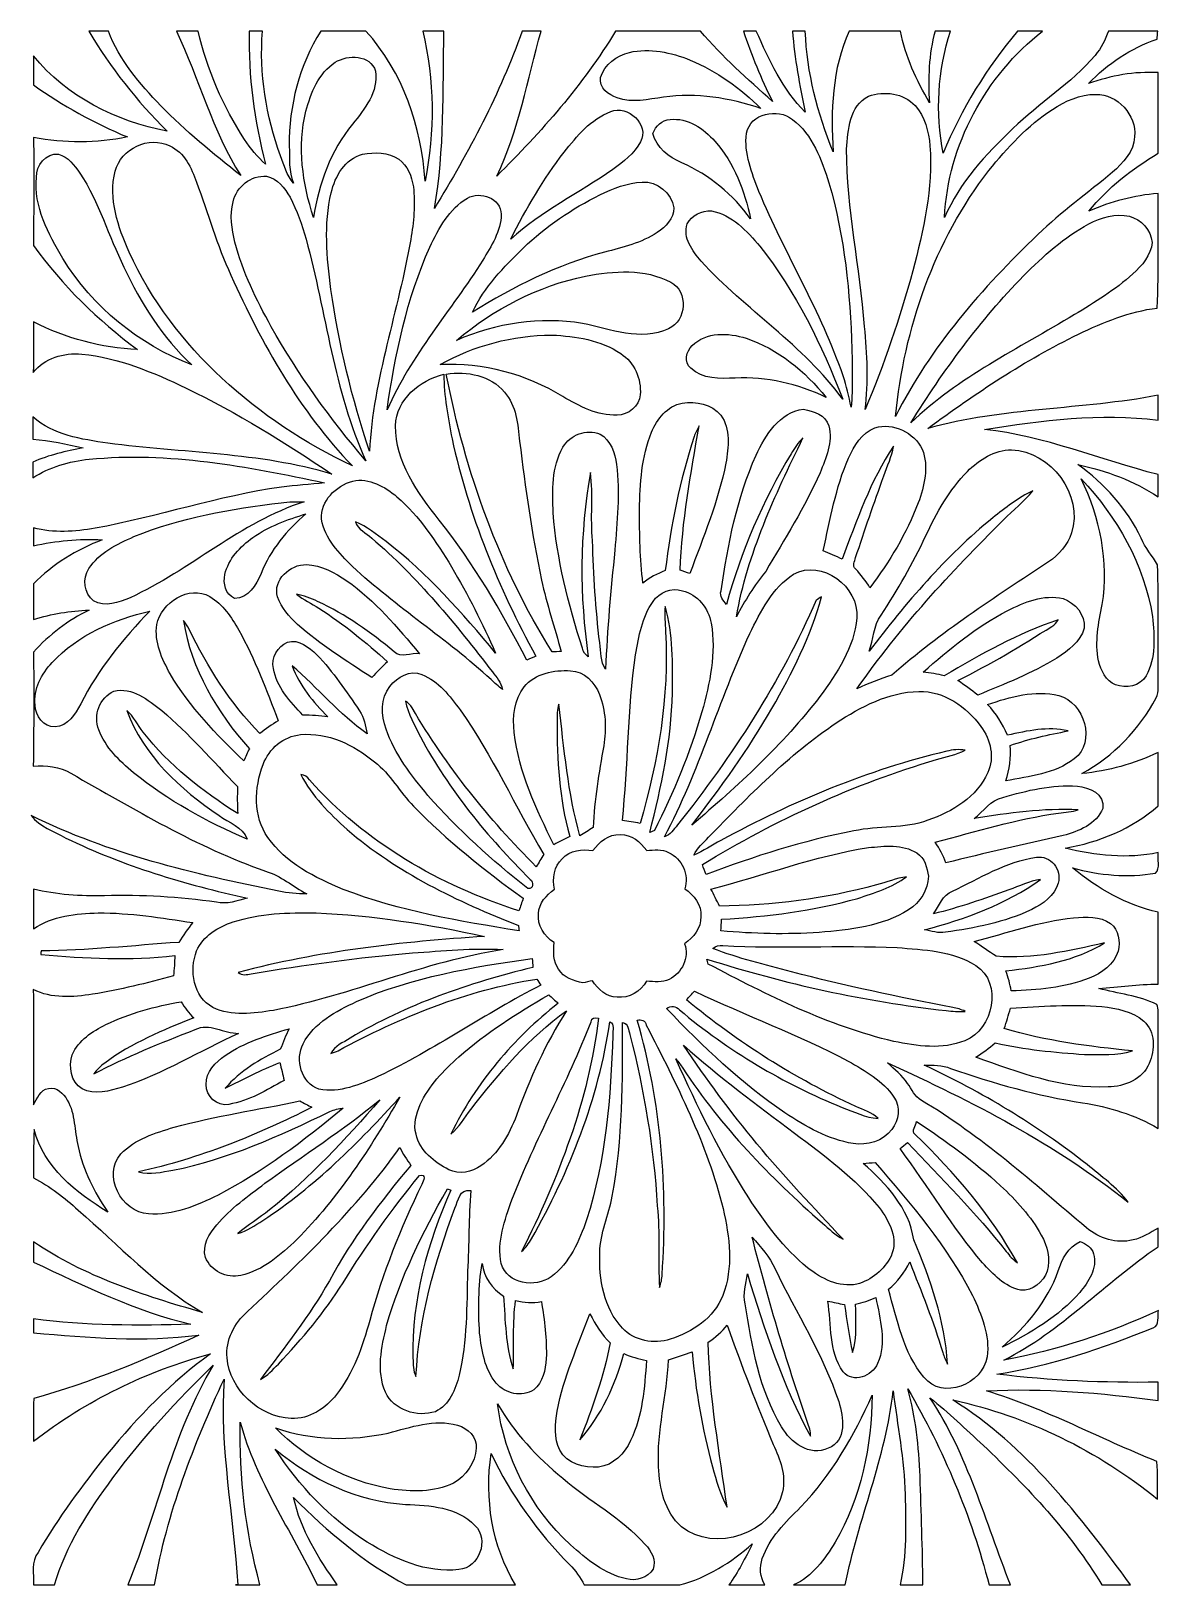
# Model space of a CAD drawing. Header units: centimetres. Extents: x -6.4 to 6.4, y -8.8 to 8.8.
import ezdxf

# ---------------------------------------------------------------- set-up
doc = ezdxf.new("R2010")
doc.units = ezdxf.units.CM
doc.header["$MEASUREMENT"] = 0
doc.layers.add('Camada 1', color=7, linetype='Continuous')

msp = doc.modelspace()

# ---------------------------------------------------------------- linework, layer by layer
at = {"layer": 'Camada 1'}
for points, knots in [([(-5.7531, 8.81944), (-5.7531, 8.81944), (-5.52874, 8.81944), (-5.52874, 8.81944), (-5.52874, 8.81944), (-5.40737, 8.49065), (-5.17525, 8.22148), (-4.93535, 7.97242), (-4.93535, 7.97242), (-4.65349, 7.68526), (-4.34304, 7.42772), (-4.02731, 7.17902), (-4.02731, 7.17902), (-4.3501, 7.68809), (-4.49967, 8.27933), (-4.75826, 8.81944), (-4.75826, 8.81944), (-4.75826, 8.81944), (-4.51061, 8.81944), (-4.51061, 8.81944), (-4.51061, 8.81944), (-4.41042, 8.382), (-4.22909, 7.96431), (-3.98356, 7.58895), (-3.98356, 7.58895), (-3.91688, 7.48524), (-3.83575, 7.39245), (-3.7465, 7.30778), (-3.7465, 7.30778), (-3.87173, 7.80097), (-3.94334, 8.31003), (-3.93171, 8.81944), (-3.93171, 8.81944), (-3.93171, 8.81944), (-3.78037, 8.81944), (-3.78037, 8.81944), (-3.78037, 8.81944), (-3.81881, 8.33895), (-3.7412, 7.85354), (-3.5747, 7.40233), (-3.5747, 7.40233), (-3.53236, 7.29721), (-3.50838, 7.17797), (-3.42688, 7.09436), (-3.42688, 7.09436), (-3.48721, 7.22558), (-3.47132, 7.3734), (-3.47627, 7.51382), (-3.47627, 7.51382), (-3.48156, 7.97171), (-3.36125, 8.43033), (-3.11784, 8.81944), (-3.11784, 8.81944), (-3.11784, 8.81944), (-2.60526, 8.81944), (-2.60526, 8.81944), (-2.60526, 8.81944), (-2.18581, 8.35659), (-1.97167, 7.73289), (-1.93498, 7.11588), (-1.93498, 7.11588), (-1.81963, 7.67574), (-1.82915, 8.26311), (-1.95967, 8.81944), (-1.95967, 8.81944), (-1.95967, 8.81944), (-1.71944, 8.81944), (-1.71944, 8.81944), (-1.71944, 8.81944), (-1.73319, 8.14775), (-1.71026, 7.47041), (-1.82845, 6.80649), (-1.82845, 6.80649), (-1.43898, 7.44643), (-1.08126, 8.11071), (-0.83219, 8.81944), (-0.83219, 8.81944), (-0.83219, 8.81944), (-0.61701, 8.81944), (-0.61701, 8.81944), (-0.61701, 8.81944), (-0.76941, 8.26699), (-0.87029, 7.69408), (-1.11972, 7.17373), (-1.11972, 7.17373), (-0.61701, 7.67432), (-0.13828, 8.20878), (0.22825, 8.81944), (0.22825, 8.81944), (0.22825, 8.81944), (1.19167, 8.81944), (1.19167, 8.81944), (1.19167, 8.81944), (1.44073, 8.5291), (1.72755, 8.27511), (2.01188, 8.0204), (2.01188, 8.0204), (1.87854, 8.27687), (1.77623, 8.54745), (1.67993, 8.81944), (1.67993, 8.81944), (1.67993, 8.81944), (1.82703, 8.81944), (1.82703, 8.81944), (1.82703, 8.81944), (1.97343, 8.49206), (2.12443, 8.15374), (2.38371, 7.89869), (2.38371, 7.89869), (2.31739, 8.20243), (2.26165, 8.509), (2.23767, 8.81944), (2.23767, 8.81944), (2.23767, 8.81944), (2.38371, 8.81944), (2.38371, 8.81944), (2.38371, 8.81944), (2.4003, 8.34637), (2.5227, 7.88528), (2.6998, 7.44855), (2.6998, 7.44855), (2.67088, 7.91068), (2.6871, 8.39011), (2.87972, 8.81944), (2.87972, 8.81944), (2.87972, 8.81944), (3.46499, 8.81944), (3.46499, 8.81944), (3.46499, 8.81944), (3.51683, 8.52875), (3.64949, 8.26064), (3.7927, 8.00558), (3.7927, 8.00558), (3.77542, 8.27792), (3.78529, 8.5545), (3.85621, 8.81944), (3.85621, 8.81944), (3.85621, 8.81944), (4.0326, 8.81944), (4.0326, 8.81944), (4.0326, 8.81944), (3.88479, 8.37423), (3.86079, 7.89164), (3.94794, 7.43162), (3.94794, 7.43162), (4.1543, 7.93502), (4.44358, 8.40351), (4.79354, 8.81944), (4.79354, 8.81944), (4.79354, 8.81944), (5.07612, 8.81944), (5.07612, 8.81944), (5.07612, 8.81944), (4.43264, 8.31215), (4.00227, 7.52651), (3.96416, 6.70418), (3.96416, 6.70418), (4.13561, 7.0986), (4.43159, 7.42138), (4.74098, 7.71243), (4.74098, 7.71243), (5.04084, 8.00241), (5.40349, 8.22325), (5.67372, 8.54392), (5.67372, 8.54392), (5.74428, 8.62365), (5.78943, 8.72101), (5.82719, 8.81944), (5.82719, 8.81944), (5.82719, 8.81944), (6.38527, 8.81944), (6.38527, 8.81944), (6.38527, 8.81944), (6.38315, 8.79616), (6.37892, 8.74994), (6.37716, 8.72666), (6.37716, 8.72666), (6.07905, 8.62999), (5.81766, 8.44514), (5.59788, 8.22465), (5.59788, 8.22465), (5.85223, 8.31215), (6.11998, 8.3633), (6.39022, 8.34743), (6.39022, 8.34743), (6.38986, 8.04227), (6.38844, 7.73711), (6.39092, 7.43196), (6.39092, 7.43196), (6.09494, 7.25699), (5.82012, 7.04249), (5.60317, 6.77438), (5.60317, 6.77438), (5.85223, 6.88374), (6.11823, 6.9543), (6.38986, 6.97652), (6.38986, 6.97652), (6.38315, 6.54297), (6.40291, 6.10904), (6.37892, 5.67584), (6.37892, 5.67584), (6.0646, 5.63703), (5.76862, 5.51356), (5.48464, 5.3788), (5.48464, 5.3788), (4.87856, 5.08353), (4.31587, 4.70746), (3.77401, 4.30812), (3.77401, 4.30812), (4.62738, 4.54837), (5.52379, 4.51838), (6.38986, 4.68488), (6.38986, 4.68488), (6.38951, 4.59069), (6.38951, 4.4965), (6.38986, 4.40231), (6.38986, 4.40231), (5.73229, 4.48451), (5.06835, 4.40265), (4.41819, 4.29718), (4.41819, 4.29718), (5.09798, 4.22275), (5.73263, 3.95534), (6.38986, 3.78459), (6.38986, 3.78459), (6.38951, 3.70028), (6.38951, 3.61597), (6.38986, 3.5313), (6.38986, 3.5313), (6.11645, 3.71863), (5.80002, 3.82588), (5.47899, 3.8989), (5.47899, 3.8989), (5.77885, 3.68087), (6.03885, 3.40077), (6.19583, 3.0621), (6.19583, 3.0621), (6.24275, 2.95168), (6.32459, 2.86208), (6.38422, 2.75943), (6.38422, 2.75943), (6.39797, 2.33327), (6.38493, 1.90641), (6.39056, 1.4799), (6.39056, 1.4799), (6.38668, 1.4037), (6.40115, 1.32186), (6.36798, 1.25024), (6.36798, 1.25024), (6.17466, 0.89217), (5.88222, 0.58773), (5.52484, 0.39122), (5.52484, 0.39122), (5.82471, 0.4198), (6.11823, 0.49988), (6.38986, 0.63041), (6.38986, 0.63041), (6.39022, 0.42827), (6.38844, 0.22647), (6.39092, 0.0247), (6.39092, 0.0247), (6.09494, -0.23566), (5.71816, -0.3891), (5.33259, -0.45578), (5.33259, -0.45578), (5.67867, -0.53728), (6.04026, -0.58208), (6.39197, -0.50587), (6.39197, -0.50587), (6.37575, -0.57962), (6.4216, -0.68509), (6.35847, -0.73942), (6.35847, -0.73942), (6.0459, -0.79304), (5.72206, -0.76482), (5.4176, -0.67875), (5.4176, -0.67875), (5.70123, -0.91405), (6.02862, -1.10101), (6.39022, -1.18285), (6.39022, -1.18285), (6.38915, -1.45486), (6.38951, -1.72649), (6.39022, -1.99848), (6.39022, -1.99848), (6.16479, -2.00201), (5.94113, -2.03129), (5.71675, -2.04927), (5.71675, -2.04927), (5.93653, -2.10714), (6.16902, -2.13042), (6.3754, -2.23026), (6.3754, -2.23026), (6.39726, -2.28318), (6.38703, -2.34314), (6.39092, -2.39923), (6.39092, -2.39923), (6.38844, -2.81164), (6.39022, -3.22438), (6.38986, -3.63677), (6.38986, -3.63677), (6.12705, -3.48262), (5.83177, -3.39336), (5.53191, -3.34644), (5.53191, -3.34644), (5.02038, -3.26813), (4.52084, -3.12632), (4.03294, -2.95592), (4.03294, -2.95592), (3.93734, -2.91711), (3.83329, -2.91747), (3.73167, -2.91818), (3.73167, -2.91818), (4.3875, -3.22509), (5.01297, -3.59867), (5.58236, -4.04636), (5.58236, -4.04636), (5.74462, -4.18112), (5.9196, -4.30635), (6.05119, -4.47357), (6.05119, -4.47357), (5.22252, -3.81706), (4.27777, -3.3288), (3.31857, -2.89382), (3.31857, -2.89382), (3.39724, -2.96721), (3.48262, -3.036), (3.544, -3.12561), (3.544, -3.12561), (3.59268, -3.19263), (3.62479, -3.27695), (3.70134, -3.31857), (3.70134, -3.31857), (4.38221, -3.72392), (4.97346, -4.25591), (5.5753, -4.76637), (5.5753, -4.76637), (5.71994, -4.88667), (5.91925, -4.95053), (6.10517, -4.9029), (6.10517, -4.9029), (6.20959, -4.87997), (6.30061, -4.82211), (6.39092, -4.76778), (6.39092, -4.76778), (6.39022, -4.8387), (6.38986, -4.9096), (6.38951, -4.98052), (6.38951, -4.98052), (5.78908, -5.38797), (5.28954, -5.93936), (4.63585, -6.26816), (4.63585, -6.26816), (5.24333, -6.15631), (5.83494, -5.96229), (6.3955, -5.70301), (6.3955, -5.70301), (6.37575, -5.76509), (6.4149, -5.87587), (6.33518, -5.90091), (6.33518, -5.90091), (5.76121, -6.12916), (5.17243, -6.33411), (4.5593, -6.42584), (4.5593, -6.42584), (5.16607, -6.50168), (5.77885, -6.52673), (6.38986, -6.51827), (6.38986, -6.51827), (6.38951, -6.58741), (6.38951, -6.65621), (6.38986, -6.72535), (6.38986, -6.72535), (5.74428, -6.63999), (5.09128, -6.58176), (4.44041, -6.6167), (4.44041, -6.6167), (5.1114, -6.81777), (5.72698, -7.16138), (6.3768, -7.4168), (6.3768, -7.4168), (6.38457, -7.55967), (6.38245, -7.70254), (6.38104, -7.84542), (6.38104, -7.84542), (5.709, -7.29614), (4.90643, -6.90527), (4.05799, -6.72007), (4.05799, -6.72007), (4.89267, -7.24252), (5.50192, -8.03733), (6.07764, -8.81944), (6.07764, -8.81944), (6.07764, -8.81944), (5.74957, -8.81944), (5.74957, -8.81944), (5.74957, -8.81944), (5.39503, -8.21937), (4.90502, -7.7156), (4.40584, -7.23511), (4.40584, -7.23511), (4.20475, -7.05379), (4.01109, -6.86364), (3.79871, -6.695), (3.79871, -6.695), (4.2298, -7.34236), (4.42877, -8.10472), (4.71487, -8.81944), (4.71487, -8.81944), (4.71487, -8.81944), (4.4704, -8.81944), (4.4704, -8.81944), (4.4704, -8.81944), (4.26895, -8.03945), (3.95427, -7.28768), (3.54612, -6.59377), (3.54612, -6.59377), (3.64101, -6.91549), (3.66959, -7.2517), (3.68723, -7.58542), (3.68723, -7.58542), (3.69746, -7.99677), (3.71686, -8.40775), (3.71827, -8.81944), (3.71827, -8.81944), (3.71827, -8.81944), (3.45897, -8.81944), (3.45897, -8.81944), (3.45897, -8.81944), (3.53659, -8.48359), (3.5246, -8.13647), (3.5172, -7.79463), (3.5172, -7.79463), (3.50767, -7.3981), (3.42971, -7.00829), (3.37996, -6.61634), (3.37996, -6.61634), (3.30129, -7.3741), (2.98097, -8.07578), (2.83739, -8.81944), (2.83739, -8.81944), (2.83739, -8.81944), (2.25036, -8.81944), (2.25036, -8.81944), (2.25036, -8.81944), (2.46415, -8.72489), (2.60561, -8.52769), (2.72308, -8.33402), (2.72308, -8.33402), (3.01625, -7.8299), (3.13513, -7.24252), (3.14289, -6.66433), (3.14289, -6.66433), (2.93687, -7.1254), (2.68181, -7.57202), (2.32903, -7.93715), (2.32903, -7.93715), (2.15723, -8.10753), (1.97696, -8.28604), (1.89512, -8.51958), (1.89512, -8.51958), (1.86019, -8.61906), (1.87042, -8.72913), (1.9251, -8.81944), (1.9251, -8.81944), (1.9251, -8.81944), (1.51659, -8.81944), (1.51659, -8.81944), (1.51659, -8.81944), (1.62102, -8.67338), (1.7032, -8.51288), (1.78187, -8.35201), (1.78187, -8.35201), (1.54515, -8.56297), (1.26824, -8.7369), (0.95956, -8.81944), (0.95956, -8.81944), (0.95956, -8.81944), (-0.12629, -8.81944), (-0.12629, -8.81944), (-0.12629, -8.81944), (-0.17392, -8.73653), (-0.22577, -8.65504), (-0.2942, -8.58802), (-0.2942, -8.58802), (-0.65722, -8.22113), (-0.96061, -7.79463), (-1.18392, -7.3293), (-1.18392, -7.3293), (-1.25906, -7.83483), (-1.17651, -8.37952), (-0.90805, -8.81944), (-0.90805, -8.81944), (-0.90805, -8.81944), (-2.147, -8.81944), (-2.147, -8.81944), (-2.147, -8.81944), (-2.62924, -8.57038), (-3.04411, -8.20949), (-3.42688, -7.82884), (-3.42688, -7.82884), (-3.34822, -8.19396), (-3.14254, -8.51712), (-2.93088, -8.81944), (-2.93088, -8.81944), (-2.93088, -8.81944), (-3.15911, -8.81944), (-3.15911, -8.81944), (-3.15911, -8.81944), (-3.45193, -8.2049), (-3.85444, -7.63517), (-4.03401, -6.97159), (-4.03401, -6.97159), (-4.04424, -7.59319), (-3.97369, -8.21937), (-3.80894, -8.81944), (-3.80894, -8.81944), (-3.80894, -8.81944), (-4.08869, -8.81944), (-4.08869, -8.81944), (-4.08869, -8.81944), (-4.08869, -8.81944), (-4.06082, -8.81909), (-4.06082, -8.81909), (-4.06082, -8.81909), (-4.10951, -8.04016), (-4.26895, -7.26581), (-4.2171, -6.48229), (-4.2171, -6.48229), (-4.5607, -7.22982), (-4.86587, -8.00522), (-5.0052, -8.81944), (-5.0052, -8.81944), (-5.0052, -8.81944), (-5.31001, -8.81944), (-5.31001, -8.81944), (-5.31001, -8.81944), (-4.97099, -7.99429), (-4.80625, -7.09436), (-4.33882, -6.32424), (-4.33882, -6.32424), (-4.75085, -6.72146), (-5.13715, -7.14657), (-5.4797, -7.60552), (-5.4797, -7.60552), (-5.7531, -7.97772), (-6.01169, -8.37211), (-6.14221, -8.81944), (-6.14221, -8.81944), (-6.14221, -8.81944), (-6.35387, -8.81944), (-6.35387, -8.81944), (-6.35387, -8.81944), (-6.35387, -8.81944), (-6.38104, -8.81698), (-6.38104, -8.81698), (-6.38104, -8.81698), (-6.37645, -8.69385), (-6.40785, -8.55627), (-6.32882, -8.44973), (-6.32882, -8.44973), (-6.09564, -8.0585), (-5.82999, -7.68772), (-5.54284, -7.3346), (-5.54284, -7.3346), (-5.19818, -6.91056), (-4.81329, -6.51544), (-4.36915, -6.19441), (-4.36915, -6.19441), (-5.09551, -6.39163), (-5.78555, -6.72747), (-6.38104, -7.18925), (-6.38104, -7.18925), (-6.38033, -7.02734), (-6.3821, -6.86576), (-6.37857, -6.70418), (-6.37857, -6.70418), (-5.73369, -6.5211), (-5.11033, -6.26674), (-4.50356, -5.98311), (-4.50356, -5.98311), (-5.12655, -6.06707), (-5.75697, -6.0092), (-6.38033, -5.95948), (-6.38033, -5.95948), (-6.38069, -5.9196), (-6.38104, -5.84022), (-6.3814, -5.80036), (-6.3814, -5.80036), (-5.78908, -5.87657), (-5.19041, -5.88115), (-4.59458, -5.85786), (-4.59458, -5.85786), (-5.22216, -5.71465), (-5.80107, -5.42536), (-6.3814, -5.15549), (-6.3814, -5.15549), (-6.38104, -5.07894), (-6.38033, -5.00238), (-6.37962, -4.92653), (-6.37962, -4.92653), (-5.80143, -5.31741), (-5.12903, -5.53649), (-4.46298, -5.72628), (-4.46298, -5.72628), (-4.99426, -5.41901), (-5.41338, -4.96359), (-5.87269, -4.56423), (-5.87269, -4.56423), (-6.02933, -4.42595), (-6.19371, -4.29401), (-6.37998, -4.19805), (-6.37998, -4.19805), (-6.3821, -4.01567), (-6.38245, -3.83292), (-6.37292, -3.6509), (-6.37292, -3.6509), (-6.26321, -4.0767), (-5.89455, -4.36915), (-5.53544, -4.58786), (-5.53544, -4.58786), (-5.69029, -4.36104), (-5.81695, -4.11091), (-5.87409, -3.84069), (-5.87409, -3.84069), (-5.91889, -3.66676), (-5.90303, -3.47486), (-5.99687, -3.31576), (-5.99687, -3.31576), (-6.04097, -3.24238), (-6.1147, -3.16264), (-6.2103, -3.18347), (-6.2103, -3.18347), (-6.30414, -3.19546), (-6.33801, -3.29881), (-6.38069, -3.36832), (-6.38069, -3.36832), (-6.38174, -2.93299), (-6.37857, -2.49731), (-6.38281, -2.06199), (-6.38281, -2.06199), (-6.17361, -2.16605), (-5.93266, -2.14806), (-5.709, -2.11454), (-5.709, -2.11454), (-5.39962, -2.06233), (-5.09376, -1.98931), (-4.79248, -1.90358), (-4.79248, -1.90358), (-4.78084, -1.82808), (-4.78048, -1.75119), (-4.77448, -1.67498), (-4.77448, -1.67498), (-5.28109, -1.73672), (-5.79191, -1.70532), (-6.29849, -1.66334), (-6.29849, -1.66334), (-6.29742, -1.65276), (-6.29532, -1.63159), (-6.29425, -1.62102), (-6.29425, -1.62102), (-5.77179, -1.61712), (-5.2518, -1.56174), (-4.73109, -1.52505), (-4.73109, -1.52505), (-4.68277, -1.44709), (-4.6295, -1.3723), (-4.57164, -1.30104), (-4.57164, -1.30104), (-4.92724, -1.2467), (-5.2846, -1.18957), (-5.64515, -1.19027), (-5.64515, -1.19027), (-5.89808, -1.19839), (-6.16374, -1.22519), (-6.37928, -1.37054), (-6.37928, -1.37054), (-6.38104, -1.22096), (-6.38104, -1.07173), (-6.3814, -0.92216), (-6.3814, -0.92216), (-6.11752, -0.9839), (-5.84517, -1.00365), (-5.57459, -0.99554), (-5.57459, -0.99554), (-5.14984, -0.9846), (-4.72475, -1.00929), (-4.30423, -1.07032), (-4.30423, -1.07032), (-4.18358, -1.09643), (-4.0661, -1.05304), (-3.95076, -1.0234), (-3.95076, -1.0234), (-4.65878, -0.86854), (-5.35939, -0.65829), (-6.0131, -0.34113), (-6.0131, -0.34113), (-6.15068, -0.26704), (-6.30555, -0.2099), (-6.4082, -0.08607), (-6.4082, -0.08607), (-5.52414, -0.52175), (-4.55789, -0.7514), (-3.59657, -0.94402), (-3.59657, -0.94402), (-3.49215, -0.96767), (-3.3849, -0.97401), (-3.27837, -0.97508), (-3.27837, -0.97508), (-3.43358, -0.88759), (-3.57433, -0.77116), (-3.74614, -0.71613), (-3.74614, -0.71613), (-4.5279, -0.44272), (-5.24016, -0.01305), (-5.95665, 0.39441), (-5.95665, 0.39441), (-6.08507, 0.47166), (-6.23639, 0.48541), (-6.38281, 0.47449), (-6.38281, 0.47449), (-6.37892, 0.90664), (-6.37399, 1.33809), (-6.38104, 1.77024), (-6.38104, 1.77024), (-6.20218, 1.96639), (-5.98945, 2.13077), (-5.74993, 2.24613), (-5.74993, 2.24613), (-5.9637, 2.23872), (-6.17573, 2.20239), (-6.38033, 2.14066), (-6.38033, 2.14066), (-6.38069, 2.27576), (-6.38069, 2.41087), (-6.3814, 2.54565), (-6.3814, 2.54565), (-6.16091, 2.76647), (-5.89173, 2.93511), (-5.6, 3.04446), (-5.6, 3.04446), (-5.8621, 3.05681), (-6.12563, 3.03635), (-6.3814, 2.97461), (-6.3814, 2.97461), (-6.38104, 3.04375), (-6.38069, 3.11255), (-6.38104, 3.18135), (-6.38104, 3.18135), (-6.1528, 3.11502), (-5.91043, 3.13901), (-5.67901, 3.17534), (-5.67901, 3.17534), (-4.96922, 3.30553), (-4.28166, 3.54153), (-3.56622, 3.64277), (-3.56622, 3.64277), (-3.40289, 3.66112), (-3.23919, 3.67205), (-3.07622, 3.69181), (-3.07622, 3.69181), (-3.95216, 3.87914), (-4.84928, 4.04671), (-5.74852, 3.95958), (-5.74852, 3.95958), (-5.97393, 3.93312), (-6.19831, 3.87314), (-6.38915, 3.74721), (-6.38915, 3.74721), (-6.3888, 3.80717), (-6.3888, 3.86679), (-6.38844, 3.9264), (-6.38844, 3.9264), (-6.20676, 4.0079), (-6.01203, 4.04988), (-5.8173, 4.08727), (-5.8173, 4.08727), (-6.00569, 4.13208), (-6.19548, 4.17125), (-6.38844, 4.18782), (-6.38844, 4.18782), (-6.38844, 4.27143), (-6.3888, 4.35539), (-6.38951, 4.439), (-6.38951, 4.439), (-6.15492, 4.23367), (-5.83564, 4.1857), (-5.53826, 4.14126), (-5.53826, 4.14126), (-4.68982, 4.02731), (-3.81881, 4.03895), (-2.99261, 3.78989), (-2.99261, 3.78989), (-3.52319, 4.14901), (-4.07034, 4.48697), (-4.64714, 4.76708), (-4.64714, 4.76708), (-5.0225, 4.94417), (-5.41372, 5.11386), (-5.83177, 5.1509), (-5.83177, 5.1509), (-6.03566, 5.17172), (-6.25369, 5.10962), (-6.38386, 4.94276), (-6.38386, 4.94276), (-6.37821, 5.13503), (-6.3814, 5.32729), (-6.38104, 5.51956), (-6.38104, 5.51956), (-6.01591, 5.33011), (-5.60951, 5.22357), (-5.19852, 5.20452), (-5.19852, 5.20452), (-5.64938, 5.53473), (-6.05296, 5.9316), (-6.38104, 6.38457), (-6.38104, 6.38457), (-6.38069, 6.79379), (-6.36975, 7.20195), (-6.38104, 7.61083), (-6.38104, 7.61083), (-6.02896, 7.54873), (-5.66525, 7.54345), (-5.31459, 7.61753), (-5.31459, 7.61753), (-5.691, 7.77346), (-6.05013, 7.97171), (-6.3814, 8.20949), (-6.3814, 8.20949), (-6.38069, 8.31885), (-6.38069, 8.42856), (-6.38104, 8.53828), (-6.38104, 8.53828), (-6.00499, 8.07613), (-5.44125, 7.7918), (-4.86163, 7.6849), (-4.86163, 7.6849), (-5.20559, 8.02286), (-5.50862, 8.40316), (-5.7531, 8.81944)], [0, 0, 0, 0, 0.00473934, 0.00473934, 0.00473934, 0.00473934, 0.00947867, 0.00947867, 0.00947867, 0.00947867, 0.01421801, 0.01421801, 0.01421801, 0.01421801, 0.01895735, 0.01895735, 0.01895735, 0.01895735, 0.02369668, 0.02369668, 0.02369668, 0.02369668, 0.02843602, 0.02843602, 0.02843602, 0.02843602, 0.03317536, 0.03317536, 0.03317536, 0.03317536, 0.03791469, 0.03791469, 0.03791469, 0.03791469, 0.04265403, 0.04265403, 0.04265403, 0.04265403, 0.04739336, 0.04739336, 0.04739336, 0.04739336, 0.0521327, 0.0521327, 0.0521327, 0.0521327, 0.05687204, 0.05687204, 0.05687204, 0.05687204, 0.06161137, 0.06161137, 0.06161137, 0.06161137, 0.06635071, 0.06635071, 0.06635071, 0.06635071, 0.07109005, 0.07109005, 0.07109005, 0.07109005, 0.07582938, 0.07582938, 0.07582938, 0.07582938, 0.08056872, 0.08056872, 0.08056872, 0.08056872, 0.08530806, 0.08530806, 0.08530806, 0.08530806, 0.09004739, 0.09004739, 0.09004739, 0.09004739, 0.09478673, 0.09478673, 0.09478673, 0.09478673, 0.09952607, 0.09952607, 0.09952607, 0.09952607, 0.1042654, 0.1042654, 0.1042654, 0.1042654, 0.10900474, 0.10900474, 0.10900474, 0.10900474, 0.11374408, 0.11374408, 0.11374408, 0.11374408, 0.11848341, 0.11848341, 0.11848341, 0.11848341, 0.12322275, 0.12322275, 0.12322275, 0.12322275, 0.12796209, 0.12796209, 0.12796209, 0.12796209, 0.13270142, 0.13270142, 0.13270142, 0.13270142, 0.13744076, 0.13744076, 0.13744076, 0.13744076, 0.14218009, 0.14218009, 0.14218009, 0.14218009, 0.14691943, 0.14691943, 0.14691943, 0.14691943, 0.15165877, 0.15165877, 0.15165877, 0.15165877, 0.1563981, 0.1563981, 0.1563981, 0.1563981, 0.16113744, 0.16113744, 0.16113744, 0.16113744, 0.16587678, 0.16587678, 0.16587678, 0.16587678, 0.17061611, 0.17061611, 0.17061611, 0.17061611, 0.17535545, 0.17535545, 0.17535545, 0.17535545, 0.18009479, 0.18009479, 0.18009479, 0.18009479, 0.18483412, 0.18483412, 0.18483412, 0.18483412, 0.18957346, 0.18957346, 0.18957346, 0.18957346, 0.1943128, 0.1943128, 0.1943128, 0.1943128, 0.19905213, 0.19905213, 0.19905213, 0.19905213, 0.20379147, 0.20379147, 0.20379147, 0.20379147, 0.20853081, 0.20853081, 0.20853081, 0.20853081, 0.21327014, 0.21327014, 0.21327014, 0.21327014, 0.21800948, 0.21800948, 0.21800948, 0.21800948, 0.22274882, 0.22274882, 0.22274882, 0.22274882, 0.22748815, 0.22748815, 0.22748815, 0.22748815, 0.23222749, 0.23222749, 0.23222749, 0.23222749, 0.23696682, 0.23696682, 0.23696682, 0.23696682, 0.24170616, 0.24170616, 0.24170616, 0.24170616, 0.2464455, 0.2464455, 0.2464455, 0.2464455, 0.25118483, 0.25118483, 0.25118483, 0.25118483, 0.25592417, 0.25592417, 0.25592417, 0.25592417, 0.26066351, 0.26066351, 0.26066351, 0.26066351, 0.26540284, 0.26540284, 0.26540284, 0.26540284, 0.27014218, 0.27014218, 0.27014218, 0.27014218, 0.27488152, 0.27488152, 0.27488152, 0.27488152, 0.27962085, 0.27962085, 0.27962085, 0.27962085, 0.28436019, 0.28436019, 0.28436019, 0.28436019, 0.28909953, 0.28909953, 0.28909953, 0.28909953, 0.29383886, 0.29383886, 0.29383886, 0.29383886, 0.2985782, 0.2985782, 0.2985782, 0.2985782, 0.30331754, 0.30331754, 0.30331754, 0.30331754, 0.30805687, 0.30805687, 0.30805687, 0.30805687, 0.31279621, 0.31279621, 0.31279621, 0.31279621, 0.31753555, 0.31753555, 0.31753555, 0.31753555, 0.32227488, 0.32227488, 0.32227488, 0.32227488, 0.32701422, 0.32701422, 0.32701422, 0.32701422, 0.33175355, 0.33175355, 0.33175355, 0.33175355, 0.33649289, 0.33649289, 0.33649289, 0.33649289, 0.34123223, 0.34123223, 0.34123223, 0.34123223, 0.34597156, 0.34597156, 0.34597156, 0.34597156, 0.3507109, 0.3507109, 0.3507109, 0.3507109, 0.35545024, 0.35545024, 0.35545024, 0.35545024, 0.36018957, 0.36018957, 0.36018957, 0.36018957, 0.36492891, 0.36492891, 0.36492891, 0.36492891, 0.36966825, 0.36966825, 0.36966825, 0.36966825, 0.37440758, 0.37440758, 0.37440758, 0.37440758, 0.37914692, 0.37914692, 0.37914692, 0.37914692, 0.38388626, 0.38388626, 0.38388626, 0.38388626, 0.38862559, 0.38862559, 0.38862559, 0.38862559, 0.39336493, 0.39336493, 0.39336493, 0.39336493, 0.39810427, 0.39810427, 0.39810427, 0.39810427, 0.4028436, 0.4028436, 0.4028436, 0.4028436, 0.40758294, 0.40758294, 0.40758294, 0.40758294, 0.41232227, 0.41232227, 0.41232227, 0.41232227, 0.41706161, 0.41706161, 0.41706161, 0.41706161, 0.42180095, 0.42180095, 0.42180095, 0.42180095, 0.42654028, 0.42654028, 0.42654028, 0.42654028, 0.43127962, 0.43127962, 0.43127962, 0.43127962, 0.43601896, 0.43601896, 0.43601896, 0.43601896, 0.44075829, 0.44075829, 0.44075829, 0.44075829, 0.44549763, 0.44549763, 0.44549763, 0.44549763, 0.45023697, 0.45023697, 0.45023697, 0.45023697, 0.4549763, 0.4549763, 0.4549763, 0.4549763, 0.45971564, 0.45971564, 0.45971564, 0.45971564, 0.46445498, 0.46445498, 0.46445498, 0.46445498, 0.46919431, 0.46919431, 0.46919431, 0.46919431, 0.47393365, 0.47393365, 0.47393365, 0.47393365, 0.47867299, 0.47867299, 0.47867299, 0.47867299, 0.48341232, 0.48341232, 0.48341232, 0.48341232, 0.48815166, 0.48815166, 0.48815166, 0.48815166, 0.492891, 0.492891, 0.492891, 0.492891, 0.49763033, 0.49763033, 0.49763033, 0.49763033, 0.50236967, 0.50236967, 0.50236967, 0.50236967, 0.507109, 0.507109, 0.507109, 0.507109, 0.51184834, 0.51184834, 0.51184834, 0.51184834, 0.51658768, 0.51658768, 0.51658768, 0.51658768, 0.52132701, 0.52132701, 0.52132701, 0.52132701, 0.52606635, 0.52606635, 0.52606635, 0.52606635, 0.53080569, 0.53080569, 0.53080569, 0.53080569, 0.53554502, 0.53554502, 0.53554502, 0.53554502, 0.54028436, 0.54028436, 0.54028436, 0.54028436, 0.5450237, 0.5450237, 0.5450237, 0.5450237, 0.54976303, 0.54976303, 0.54976303, 0.54976303, 0.55450237, 0.55450237, 0.55450237, 0.55450237, 0.55924171, 0.55924171, 0.55924171, 0.55924171, 0.56398104, 0.56398104, 0.56398104, 0.56398104, 0.56872038, 0.56872038, 0.56872038, 0.56872038, 0.57345972, 0.57345972, 0.57345972, 0.57345972, 0.57819905, 0.57819905, 0.57819905, 0.57819905, 0.58293839, 0.58293839, 0.58293839, 0.58293839, 0.58767773, 0.58767773, 0.58767773, 0.58767773, 0.59241706, 0.59241706, 0.59241706, 0.59241706, 0.5971564, 0.5971564, 0.5971564, 0.5971564, 0.60189573, 0.60189573, 0.60189573, 0.60189573, 0.60663507, 0.60663507, 0.60663507, 0.60663507, 0.61137441, 0.61137441, 0.61137441, 0.61137441, 0.61611374, 0.61611374, 0.61611374, 0.61611374, 0.62085308, 0.62085308, 0.62085308, 0.62085308, 0.62559242, 0.62559242, 0.62559242, 0.62559242, 0.63033175, 0.63033175, 0.63033175, 0.63033175, 0.63507109, 0.63507109, 0.63507109, 0.63507109, 0.63981043, 0.63981043, 0.63981043, 0.63981043, 0.64454976, 0.64454976, 0.64454976, 0.64454976, 0.6492891, 0.6492891, 0.6492891, 0.6492891, 0.65402844, 0.65402844, 0.65402844, 0.65402844, 0.65876777, 0.65876777, 0.65876777, 0.65876777, 0.66350711, 0.66350711, 0.66350711, 0.66350711, 0.66824645, 0.66824645, 0.66824645, 0.66824645, 0.67298578, 0.67298578, 0.67298578, 0.67298578, 0.67772512, 0.67772512, 0.67772512, 0.67772512, 0.68246445, 0.68246445, 0.68246445, 0.68246445, 0.68720379, 0.68720379, 0.68720379, 0.68720379, 0.69194313, 0.69194313, 0.69194313, 0.69194313, 0.69668246, 0.69668246, 0.69668246, 0.69668246, 0.7014218, 0.7014218, 0.7014218, 0.7014218, 0.70616114, 0.70616114, 0.70616114, 0.70616114, 0.71090047, 0.71090047, 0.71090047, 0.71090047, 0.71563981, 0.71563981, 0.71563981, 0.71563981, 0.72037915, 0.72037915, 0.72037915, 0.72037915, 0.72511848, 0.72511848, 0.72511848, 0.72511848, 0.72985782, 0.72985782, 0.72985782, 0.72985782, 0.73459716, 0.73459716, 0.73459716, 0.73459716, 0.73933649, 0.73933649, 0.73933649, 0.73933649, 0.74407583, 0.74407583, 0.74407583, 0.74407583, 0.74881517, 0.74881517, 0.74881517, 0.74881517, 0.7535545, 0.7535545, 0.7535545, 0.7535545, 0.75829384, 0.75829384, 0.75829384, 0.75829384, 0.76303318, 0.76303318, 0.76303318, 0.76303318, 0.76777251, 0.76777251, 0.76777251, 0.76777251, 0.77251185, 0.77251185, 0.77251185, 0.77251185, 0.77725118, 0.77725118, 0.77725118, 0.77725118, 0.78199052, 0.78199052, 0.78199052, 0.78199052, 0.78672986, 0.78672986, 0.78672986, 0.78672986, 0.79146919, 0.79146919, 0.79146919, 0.79146919, 0.79620853, 0.79620853, 0.79620853, 0.79620853, 0.80094787, 0.80094787, 0.80094787, 0.80094787, 0.8056872, 0.8056872, 0.8056872, 0.8056872, 0.81042654, 0.81042654, 0.81042654, 0.81042654, 0.81516588, 0.81516588, 0.81516588, 0.81516588, 0.81990521, 0.81990521, 0.81990521, 0.81990521, 0.82464455, 0.82464455, 0.82464455, 0.82464455, 0.82938389, 0.82938389, 0.82938389, 0.82938389, 0.83412322, 0.83412322, 0.83412322, 0.83412322, 0.83886256, 0.83886256, 0.83886256, 0.83886256, 0.8436019, 0.8436019, 0.8436019, 0.8436019, 0.84834123, 0.84834123, 0.84834123, 0.84834123, 0.85308057, 0.85308057, 0.85308057, 0.85308057, 0.85781991, 0.85781991, 0.85781991, 0.85781991, 0.86255924, 0.86255924, 0.86255924, 0.86255924, 0.86729858, 0.86729858, 0.86729858, 0.86729858, 0.87203791, 0.87203791, 0.87203791, 0.87203791, 0.87677725, 0.87677725, 0.87677725, 0.87677725, 0.88151659, 0.88151659, 0.88151659, 0.88151659, 0.88625592, 0.88625592, 0.88625592, 0.88625592, 0.89099526, 0.89099526, 0.89099526, 0.89099526, 0.8957346, 0.8957346, 0.8957346, 0.8957346, 0.90047393, 0.90047393, 0.90047393, 0.90047393, 0.90521327, 0.90521327, 0.90521327, 0.90521327, 0.90995261, 0.90995261, 0.90995261, 0.90995261, 0.91469194, 0.91469194, 0.91469194, 0.91469194, 0.91943128, 0.91943128, 0.91943128, 0.91943128, 0.92417062, 0.92417062, 0.92417062, 0.92417062, 0.92890995, 0.92890995, 0.92890995, 0.92890995, 0.93364929, 0.93364929, 0.93364929, 0.93364929, 0.93838863, 0.93838863, 0.93838863, 0.93838863, 0.94312796, 0.94312796, 0.94312796, 0.94312796, 0.9478673, 0.9478673, 0.9478673, 0.9478673, 0.95260664, 0.95260664, 0.95260664, 0.95260664, 0.95734597, 0.95734597, 0.95734597, 0.95734597, 0.96208531, 0.96208531, 0.96208531, 0.96208531, 0.96682464, 0.96682464, 0.96682464, 0.96682464, 0.97156398, 0.97156398, 0.97156398, 0.97156398, 0.97630332, 0.97630332, 0.97630332, 0.97630332, 0.98104265, 0.98104265, 0.98104265, 0.98104265, 0.98578199, 0.98578199, 0.98578199, 0.98578199, 0.99052133, 0.99052133, 0.99052133, 0.99052133, 1, 1, 1, 1]), ([(-2.95521, 8.4656), (-2.95521, 8.4656), (-2.95521, 8.4656), (-2.95521, 8.4656), (-2.95521, 8.4656), (-3.14325, 8.34107), (-3.23215, 8.11847), (-3.28648, 7.90856), (-3.28648, 7.90856), (-3.38737, 7.50851), (-3.32493, 7.08942), (-3.20111, 6.70243), (-3.20111, 6.70243), (-3.14325, 7.08518), (-3.00567, 7.46159), (-2.75695, 7.76286), (-2.75695, 7.76286), (-2.62183, 7.93396), (-2.46062, 8.13152), (-2.4959, 8.36436), (-2.4959, 8.36436), (-2.55869, 8.55274), (-2.81023, 8.55486), (-2.95521, 8.4656)], [0, 0, 0, 0, 0.14285714, 0.14285714, 0.14285714, 0.14285714, 0.28571429, 0.28571429, 0.28571429, 0.28571429, 0.42857143, 0.42857143, 0.42857143, 0.42857143, 0.57142857, 0.57142857, 0.57142857, 0.57142857, 0.71428571, 0.71428571, 0.71428571, 0.71428571, 1, 1, 1, 1]), ([(0.38664, 8.57778), (0.38664, 8.57778), (0.38664, 8.57778), (0.38664, 8.57778), (0.38664, 8.57778), (0.242, 8.5418), (0.10195, 8.44232), (0.05891, 8.2938), (0.05891, 8.2938), (0.03915, 8.17703), (0.14746, 8.0913), (0.24799, 8.06167), (0.24799, 8.06167), (0.41875, 7.99782), (0.59972, 8.04651), (0.77364, 8.06802), (0.77364, 8.06802), (1.14547, 8.122), (1.52576, 8.06132), (1.87888, 7.94067), (1.87888, 7.94067), (1.64818, 8.17104), (1.37653, 8.36541), (1.07421, 8.49029), (1.07421, 8.49029), (0.85865, 8.57884), (0.61806, 8.62753), (0.38664, 8.57778)], [0, 0, 0, 0, 0.125, 0.125, 0.125, 0.125, 0.25, 0.25, 0.25, 0.25, 0.375, 0.375, 0.375, 0.375, 0.5, 0.5, 0.5, 0.5, 0.625, 0.625, 0.625, 0.625, 0.75, 0.75, 0.75, 0.75, 1, 1, 1, 1]), ([(3.10198, 8.08073), (3.10198, 8.08073), (3.10198, 8.08073), (3.10198, 8.08073), (3.10198, 8.08073), (2.88325, 7.97065), (2.86773, 7.69513), (2.85114, 7.48064), (2.85114, 7.48064), (2.85503, 6.80366), (3.00426, 6.13833), (3.05681, 5.46488), (3.05681, 5.46488), (3.08645, 5.15231), (3.10515, 4.83551), (3.06139, 4.52332), (3.06139, 4.52332), (3.28224, 5.03307), (3.45475, 5.56331), (3.60469, 6.09776), (3.60469, 6.09776), (3.72497, 6.56025), (3.83329, 7.03579), (3.79871, 7.51699), (3.79871, 7.51699), (3.78495, 7.67961), (3.74156, 7.84895), (3.63114, 7.97383), (3.63114, 7.97383), (3.50026, 8.11636), (3.2773, 8.14282), (3.10198, 8.08073)], [0, 0, 0, 0, 0.11111111, 0.11111111, 0.11111111, 0.11111111, 0.22222222, 0.22222222, 0.22222222, 0.22222222, 0.33333333, 0.33333333, 0.33333333, 0.33333333, 0.44444444, 0.44444444, 0.44444444, 0.44444444, 0.55555556, 0.55555556, 0.55555556, 0.55555556, 0.66666667, 0.66666667, 0.66666667, 0.66666667, 0.77777778, 0.77777778, 0.77777778, 0.77777778, 1, 1, 1, 1]), ([(-0.3556, 7.44466), (-0.3556, 7.44466), (-0.3556, 7.44466), (-0.3556, 7.44466), (-0.3556, 7.44466), (-0.59055, 7.13739), (-0.7888, 6.80225), (-0.96131, 6.45653), (-0.96131, 6.45653), (-0.61382, 6.77403), (-0.18486, 6.97934), (0.19755, 7.24853), (0.19755, 7.24853), (0.31679, 7.33602), (0.44202, 7.42914), (0.51223, 7.5625), (0.51223, 7.5625), (0.61806, 7.75511), (0.36512, 7.98794), (0.17426, 7.90504), (0.17426, 7.90504), (-0.05186, 7.82214), (-0.20954, 7.62706), (-0.3556, 7.44466)], [0, 0, 0, 0, 0.14285714, 0.14285714, 0.14285714, 0.14285714, 0.28571429, 0.28571429, 0.28571429, 0.28571429, 0.42857143, 0.42857143, 0.42857143, 0.42857143, 0.57142857, 0.57142857, 0.57142857, 0.57142857, 0.71428571, 0.71428571, 0.71428571, 0.71428571, 1, 1, 1, 1]), ([(1.71591, 7.65986), (1.71591, 7.65986), (1.71591, 7.65986), (1.71591, 7.65986), (1.71591, 7.65986), (1.68451, 7.4302), (1.77694, 7.20901), (1.85666, 6.99876), (1.85666, 6.99876), (2.15123, 6.29002), (2.56363, 5.6335), (2.81269, 4.90502), (2.81269, 4.90502), (2.85326, 4.79036), (2.87867, 4.67077), (2.903, 4.55153), (2.903, 4.55153), (2.92522, 4.77026), (2.91465, 4.99039), (2.91253, 5.20982), (2.91253, 5.20982), (2.89172, 5.84482), (2.83138, 6.48475), (2.65219, 7.09682), (2.65219, 7.09682), (2.56716, 7.35965), (2.46661, 7.64329), (2.23801, 7.81649), (2.23801, 7.81649), (2.07044, 7.94985), (1.76106, 7.8874), (1.71591, 7.65986)], [0, 0, 0, 0, 0.11111111, 0.11111111, 0.11111111, 0.11111111, 0.22222222, 0.22222222, 0.22222222, 0.22222222, 0.33333333, 0.33333333, 0.33333333, 0.33333333, 0.44444444, 0.44444444, 0.44444444, 0.44444444, 0.55555556, 0.55555556, 0.55555556, 0.55555556, 0.66666667, 0.66666667, 0.66666667, 0.66666667, 0.77777778, 0.77777778, 0.77777778, 0.77777778, 1, 1, 1, 1]), ([(5.189, 7.9308), (5.189, 7.9308), (5.189, 7.9308), (5.189, 7.9308), (5.189, 7.9308), (4.90784, 7.747), (4.67713, 7.49723), (4.46792, 7.23652), (4.46792, 7.23652), (3.84774, 6.43819), (3.5066, 5.44583), (3.40783, 4.4457), (3.40783, 4.4457), (3.80471, 5.23275), (4.39032, 5.9062), (5.02567, 6.51016), (5.02567, 6.51016), (5.28813, 6.76804), (5.59082, 6.97934), (5.87128, 7.21606), (5.87128, 7.21606), (5.99193, 7.32084), (6.1154, 7.45137), (6.12315, 7.62034), (6.12315, 7.62034), (6.14644, 7.86623), (5.92878, 8.10577), (5.68113, 8.10083), (5.68113, 8.10083), (5.50298, 8.10259), (5.3361, 8.02428), (5.189, 7.9308)], [0, 0, 0, 0, 0.11111111, 0.11111111, 0.11111111, 0.11111111, 0.22222222, 0.22222222, 0.22222222, 0.22222222, 0.33333333, 0.33333333, 0.33333333, 0.33333333, 0.44444444, 0.44444444, 0.44444444, 0.44444444, 0.55555556, 0.55555556, 0.55555556, 0.55555556, 0.66666667, 0.66666667, 0.66666667, 0.66666667, 0.77777778, 0.77777778, 0.77777778, 0.77777778, 1, 1, 1, 1]), ([(0.65088, 7.65844), (0.65088, 7.65844), (0.65088, 7.65844), (0.65088, 7.65844), (0.65088, 7.65844), (0.69532, 7.49618), (0.83185, 7.3854), (0.98212, 7.32401), (0.98212, 7.32401), (1.29399, 7.18714), (1.5635, 6.96277), (1.76247, 6.68725), (1.76247, 6.68725), (1.69474, 7.00475), (1.57409, 7.32155), (1.35714, 7.56813), (1.35714, 7.56813), (1.22872, 7.71031), (1.04951, 7.84119), (0.84771, 7.81473), (0.84771, 7.81473), (0.75459, 7.81015), (0.68509, 7.7403), (0.65088, 7.65844)], [0, 0, 0, 0, 0.14285714, 0.14285714, 0.14285714, 0.14285714, 0.28571429, 0.28571429, 0.28571429, 0.28571429, 0.42857143, 0.42857143, 0.42857143, 0.42857143, 0.57142857, 0.57142857, 0.57142857, 0.57142857, 0.71428571, 0.71428571, 0.71428571, 0.71428571, 1, 1, 1, 1]), ([(-5.45182, 7.22948), (-5.45182, 7.22948), (-5.45182, 7.22948), (-5.45182, 7.22948), (-5.45182, 7.22948), (-5.53544, 6.91727), (-5.41867, 6.59553), (-5.29449, 6.31048), (-5.29449, 6.31048), (-4.7946, 5.21794), (-3.8308, 4.3942), (-2.76014, 3.88408), (-2.76014, 3.88408), (-3.35879, 4.50427), (-3.78636, 5.26661), (-4.13807, 6.04731), (-4.13807, 6.04731), (-4.29682, 6.3888), (-4.40124, 6.75181), (-4.52931, 7.10494), (-4.52931, 7.10494), (-4.58786, 7.26546), (-4.66619, 7.4429), (-4.8327, 7.51557), (-4.8327, 7.51557), (-5.06942, 7.63551), (-5.38762, 7.48524), (-5.45182, 7.22948)], [0, 0, 0, 0, 0.125, 0.125, 0.125, 0.125, 0.25, 0.25, 0.25, 0.25, 0.375, 0.375, 0.375, 0.375, 0.5, 0.5, 0.5, 0.5, 0.625, 0.625, 0.625, 0.625, 0.75, 0.75, 0.75, 0.75, 1, 1, 1, 1]), ([(-6.34787, 7.15997), (-6.34787, 7.15997), (-6.34787, 7.15997), (-6.34787, 7.15997), (-6.34787, 7.15997), (-6.37821, 6.82519), (-6.21347, 6.51581), (-6.0466, 6.23817), (-6.0466, 6.23817), (-5.71146, 5.68571), (-5.18266, 5.26133), (-4.58152, 5.0299), (-4.58152, 5.0299), (-4.91701, 5.33929), (-5.16254, 5.73122), (-5.35552, 6.14115), (-5.35552, 6.14115), (-5.52591, 6.49393), (-5.63774, 6.87563), (-5.85294, 7.20583), (-5.85294, 7.20583), (-5.91467, 7.29614), (-5.9884, 7.39069), (-6.09776, 7.4235), (-6.09776, 7.4235), (-6.23746, 7.43408), (-6.35212, 7.29333), (-6.34787, 7.15997)], [0, 0, 0, 0, 0.125, 0.125, 0.125, 0.125, 0.25, 0.25, 0.25, 0.25, 0.375, 0.375, 0.375, 0.375, 0.5, 0.5, 0.5, 0.5, 0.625, 0.625, 0.625, 0.625, 0.75, 0.75, 0.75, 0.75, 1, 1, 1, 1]), ([(-3.00002, 6.985), (-3.00002, 6.985), (-3.00002, 6.985), (-3.00002, 6.985), (-3.00002, 6.985), (-3.08575, 6.62515), (-3.0494, 6.25052), (-3.0046, 5.88751), (-3.0046, 5.88751), (-2.91465, 5.26379), (-2.76401, 4.64819), (-2.56611, 4.05024), (-2.56611, 4.05024), (-2.5227, 4.87045), (-2.23555, 5.64938), (-2.09727, 6.45407), (-2.09727, 6.45407), (-2.06269, 6.65127), (-2.04435, 6.85305), (-2.06728, 7.05272), (-2.06728, 7.05272), (-2.08633, 7.16986), (-2.13184, 7.29438), (-2.23343, 7.36423), (-2.23343, 7.36423), (-2.35196, 7.44819), (-2.50718, 7.44536), (-2.64407, 7.42209), (-2.64407, 7.42209), (-2.84302, 7.36988), (-2.95556, 7.17267), (-3.00002, 6.985)], [0, 0, 0, 0, 0.11111111, 0.11111111, 0.11111111, 0.11111111, 0.22222222, 0.22222222, 0.22222222, 0.22222222, 0.33333333, 0.33333333, 0.33333333, 0.33333333, 0.44444444, 0.44444444, 0.44444444, 0.44444444, 0.55555556, 0.55555556, 0.55555556, 0.55555556, 0.66666667, 0.66666667, 0.66666667, 0.66666667, 0.77777778, 0.77777778, 0.77777778, 0.77777778, 1, 1, 1, 1]), ([(-4.11373, 6.88233), (-4.11373, 6.88233), (-4.11373, 6.88233), (-4.11373, 6.88233), (-4.11373, 6.88233), (-4.15678, 6.73064), (-4.12503, 6.57189), (-4.09256, 6.4216), (-4.09256, 6.4216), (-4.00861, 6.08259), (-3.8488, 5.76862), (-3.68194, 5.46347), (-3.68194, 5.46347), (-3.37467, 4.92266), (-3.01096, 4.4143), (-2.60667, 3.94194), (-2.60667, 3.94194), (-2.97356, 4.73674), (-3.05328, 5.6201), (-3.28612, 6.45583), (-3.28612, 6.45583), (-3.3334, 6.61952), (-3.38561, 6.7832), (-3.46745, 6.93278), (-3.46745, 6.93278), (-3.52743, 7.03686), (-3.61032, 7.14304), (-3.73345, 7.17125), (-3.73345, 7.17125), (-3.90806, 7.18643), (-4.07916, 7.05309), (-4.11373, 6.88233)], [0, 0, 0, 0, 0.11111111, 0.11111111, 0.11111111, 0.11111111, 0.22222222, 0.22222222, 0.22222222, 0.22222222, 0.33333333, 0.33333333, 0.33333333, 0.33333333, 0.44444444, 0.44444444, 0.44444444, 0.44444444, 0.55555556, 0.55555556, 0.55555556, 0.55555556, 0.66666667, 0.66666667, 0.66666667, 0.66666667, 0.77777778, 0.77777778, 0.77777778, 0.77777778, 1, 1, 1, 1]), ([(0.05115, 6.96029), (0.05115, 6.96029), (0.05115, 6.96029), (0.05115, 6.96029), (0.05115, 6.96029), (-0.26599, 6.80332), (-0.56339, 6.604), (-0.81808, 6.3574), (-0.81808, 6.3574), (-1.0414, 6.14186), (-1.26188, 5.91149), (-1.39734, 5.62856), (-1.39734, 5.62856), (-0.9292, 5.91889), (-0.43039, 6.16937), (0.10478, 6.31013), (0.10478, 6.31013), (0.3108, 6.36269), (0.52246, 6.41526), (0.70238, 6.53308), (0.70238, 6.53308), (0.79728, 6.59694), (0.88971, 6.69042), (0.8911, 6.81248), (0.8911, 6.81248), (0.86818, 6.98324), (0.70097, 7.11482), (0.53057, 7.1053), (0.53057, 7.1053), (0.36159, 7.0986), (0.20179, 7.03262), (0.05115, 6.96029)], [0, 0, 0, 0, 0.11111111, 0.11111111, 0.11111111, 0.11111111, 0.22222222, 0.22222222, 0.22222222, 0.22222222, 0.33333333, 0.33333333, 0.33333333, 0.33333333, 0.44444444, 0.44444444, 0.44444444, 0.44444444, 0.55555556, 0.55555556, 0.55555556, 0.55555556, 0.66666667, 0.66666667, 0.66666667, 0.66666667, 0.77777778, 0.77777778, 0.77777778, 0.77777778, 1, 1, 1, 1]), ([(-1.45238, 6.92221), (-1.45238, 6.92221), (-1.45238, 6.92221), (-1.45238, 6.92221), (-1.45238, 6.92221), (-1.66263, 6.80332), (-1.7787, 6.57754), (-1.87995, 6.36763), (-1.87995, 6.36763), (-2.14241, 5.78343), (-2.27329, 5.15055), (-2.36607, 4.51979), (-2.36607, 4.51979), (-2.09373, 5.13997), (-1.639, 5.65043), (-1.27847, 6.21736), (-1.27847, 6.21736), (-1.18426, 6.37857), (-1.07173, 6.54649), (-1.07032, 6.73981), (-1.07032, 6.73981), (-1.07068, 6.9215), (-1.30951, 7.00758), (-1.45238, 6.92221)], [0, 0, 0, 0, 0.14285714, 0.14285714, 0.14285714, 0.14285714, 0.28571429, 0.28571429, 0.28571429, 0.28571429, 0.42857143, 0.42857143, 0.42857143, 0.42857143, 0.57142857, 0.57142857, 0.57142857, 0.57142857, 0.71428571, 0.71428571, 0.71428571, 0.71428571, 1, 1, 1, 1]), ([(1.04174, 6.62975), (1.04174, 6.62975), (1.04174, 6.62975), (1.04174, 6.62975), (1.04174, 6.62975), (0.98953, 6.46994), (1.10348, 6.32459), (1.19944, 6.20923), (1.19944, 6.20923), (1.70249, 5.65291), (2.36502, 5.25463), (2.80775, 4.64114), (2.80775, 4.64114), (2.56998, 5.25497), (2.27999, 5.85857), (1.86831, 6.37611), (1.86831, 6.37611), (1.71944, 6.54755), (1.55256, 6.73664), (1.31762, 6.77827), (1.31762, 6.77827), (1.20896, 6.7878), (1.09255, 6.72641), (1.04174, 6.62975)], [0, 0, 0, 0, 0.14285714, 0.14285714, 0.14285714, 0.14285714, 0.28571429, 0.28571429, 0.28571429, 0.28571429, 0.42857143, 0.42857143, 0.42857143, 0.42857143, 0.57142857, 0.57142857, 0.57142857, 0.57142857, 0.71428571, 0.71428571, 0.71428571, 0.71428571, 1, 1, 1, 1]), ([(5.60387, 6.63081), (5.60387, 6.63081), (5.60387, 6.63081), (5.60387, 6.63081), (5.60387, 6.63081), (5.32165, 6.48229), (5.08494, 6.26321), (4.86092, 6.03956), (4.86092, 6.03956), (4.36808, 5.5379), (3.95252, 4.96605), (3.57998, 4.37127), (3.57998, 4.37127), (4.12043, 4.88984), (4.80484, 5.21475), (5.43913, 5.60034), (5.43913, 5.60034), (5.66878, 5.74075), (5.90267, 5.87974), (6.1027, 6.06212), (6.1027, 6.06212), (6.20606, 6.15809), (6.31048, 6.27345), (6.32107, 6.42126), (6.32107, 6.42126), (6.30943, 6.56237), (6.19548, 6.68019), (6.06283, 6.71865), (6.06283, 6.71865), (5.90479, 6.75286), (5.74321, 6.7056), (5.60387, 6.63081)], [0, 0, 0, 0, 0.11111111, 0.11111111, 0.11111111, 0.11111111, 0.22222222, 0.22222222, 0.22222222, 0.22222222, 0.33333333, 0.33333333, 0.33333333, 0.33333333, 0.44444444, 0.44444444, 0.44444444, 0.44444444, 0.55555556, 0.55555556, 0.55555556, 0.55555556, 0.66666667, 0.66666667, 0.66666667, 0.66666667, 0.77777778, 0.77777778, 0.77777778, 0.77777778, 1, 1, 1, 1]), ([(-0.11112, 6.03885), (-0.11112, 6.03885), (-0.11112, 6.03885), (-0.11112, 6.03885), (-0.11112, 6.03885), (-0.65088, 5.92596), (-1.15851, 5.66561), (-1.57621, 5.30718), (-1.57621, 5.30718), (-1.13171, 5.50721), (-0.62723, 5.576), (-0.14569, 5.50157), (-0.14569, 5.50157), (0.17073, 5.43524), (0.51611, 5.29237), (0.83078, 5.44089), (0.83078, 5.44089), (1.03823, 5.53084), (1.05621, 5.86246), (0.85548, 5.969), (0.85548, 5.969), (0.56056, 6.12668), (0.20672, 6.0974), (-0.11112, 6.03885)], [0, 0, 0, 0, 0.14285714, 0.14285714, 0.14285714, 0.14285714, 0.28571429, 0.28571429, 0.28571429, 0.28571429, 0.42857143, 0.42857143, 0.42857143, 0.42857143, 0.57142857, 0.57142857, 0.57142857, 0.57142857, 0.71428571, 0.71428571, 0.71428571, 0.71428571, 1, 1, 1, 1]), ([(-1.76283, 5.03378), (-1.76283, 5.03378), (-1.76283, 5.03378), (-1.76283, 5.03378), (-1.76283, 5.03378), (-1.27599, 5.05566), (-0.78493, 4.92724), (-0.37076, 4.67077), (-0.37076, 4.67077), (-0.18345, 4.5607), (0.02222, 4.45099), (0.24589, 4.46051), (0.24589, 4.46051), (0.37465, 4.46017), (0.49705, 4.56106), (0.50835, 4.69159), (0.50835, 4.69159), (0.52492, 4.87045), (0.44167, 5.05989), (0.28857, 5.15761), (0.28857, 5.15761), (0.06032, 5.31495), (-0.22365, 5.35445), (-0.49423, 5.36892), (-0.49423, 5.36892), (-0.93661, 5.36821), (-1.37653, 5.24898), (-1.76283, 5.03378)], [0, 0, 0, 0, 0.125, 0.125, 0.125, 0.125, 0.25, 0.25, 0.25, 0.25, 0.375, 0.375, 0.375, 0.375, 0.5, 0.5, 0.5, 0.5, 0.625, 0.625, 0.625, 0.625, 0.75, 0.75, 0.75, 0.75, 1, 1, 1, 1]), ([(1.09996, 5.24862), (1.09996, 5.24862), (1.09996, 5.24862), (1.09996, 5.24862), (1.09996, 5.24862), (1.02904, 5.18512), (1.00329, 5.0606), (1.08232, 4.99251), (1.08232, 4.99251), (1.21567, 4.86304), (1.41498, 4.87291), (1.58715, 4.88032), (1.58715, 4.88032), (1.9431, 4.89832), (2.29975, 4.81507), (2.61937, 4.66019), (2.61937, 4.66019), (2.383, 4.95652), (2.07468, 5.21194), (1.71097, 5.33259), (1.71097, 5.33259), (1.512, 5.39644), (1.25764, 5.40914), (1.09996, 5.24862)], [0, 0, 0, 0, 0.14285714, 0.14285714, 0.14285714, 0.14285714, 0.28571429, 0.28571429, 0.28571429, 0.28571429, 0.42857143, 0.42857143, 0.42857143, 0.42857143, 0.57142857, 0.57142857, 0.57142857, 0.57142857, 0.71428571, 0.71428571, 0.71428571, 0.71428571, 1, 1, 1, 1]), ([(-1.69298, 4.92512), (-1.69298, 4.92512), (-1.69298, 4.92512), (-1.69298, 4.92512), (-1.69298, 4.92512), (-1.4792, 3.81669), (-1.09078, 2.73227), (-0.49283, 1.77129), (-0.49283, 1.77129), (-0.46708, 1.7727), (-0.41485, 1.77587), (-0.3891, 1.77765), (-0.3891, 1.77765), (-0.46355, 2.04716), (-0.55209, 2.31315), (-0.611, 2.58692), (-0.611, 2.58692), (-0.72284, 3.10727), (-0.79445, 3.63536), (-0.86077, 4.16312), (-0.86077, 4.16312), (-0.88053, 4.35645), (-0.89641, 4.56812), (-1.03292, 4.72015), (-1.03292, 4.72015), (-1.19097, 4.91208), (-1.45767, 4.96111), (-1.69298, 4.92512)], [0, 0, 0, 0, 0.125, 0.125, 0.125, 0.125, 0.25, 0.25, 0.25, 0.25, 0.375, 0.375, 0.375, 0.375, 0.5, 0.5, 0.5, 0.5, 0.625, 0.625, 0.625, 0.625, 0.75, 0.75, 0.75, 0.75, 1, 1, 1, 1]), ([(-2.27012, 4.33987), (-2.27012, 4.33987), (-2.27012, 4.33987), (-2.27012, 4.33987), (-2.27012, 4.33987), (-2.27224, 3.92923), (-2.01648, 3.57823), (-1.77553, 3.26813), (-1.77553, 3.26813), (-1.38324, 2.77812), (-1.0661, 2.23343), (-0.77893, 1.6771), (-0.77893, 1.6771), (-0.75318, 1.68909), (-0.70202, 1.71272), (-0.67663, 1.72437), (-0.67663, 1.72437), (-1.10101, 2.49907), (-1.4411, 3.32634), (-1.62772, 4.19169), (-1.62772, 4.19169), (-1.67464, 4.43301), (-1.72013, 4.67676), (-1.72049, 4.92337), (-1.72049, 4.92337), (-1.9939, 4.85563), (-2.2606, 4.64078), (-2.27012, 4.33987)], [0, 0, 0, 0, 0.125, 0.125, 0.125, 0.125, 0.25, 0.25, 0.25, 0.25, 0.375, 0.375, 0.375, 0.375, 0.5, 0.5, 0.5, 0.5, 0.625, 0.625, 0.625, 0.625, 0.75, 0.75, 0.75, 0.75, 1, 1, 1, 1]), ([(0.63782, 4.26473), (0.63782, 4.26473), (0.63782, 4.26473), (0.63782, 4.26473), (0.63782, 4.26473), (0.52528, 3.98709), (0.50375, 3.68265), (0.50129, 3.38561), (0.50129, 3.38561), (0.50024, 3.10761), (0.50553, 2.82892), (0.53939, 2.55235), (0.53939, 2.55235), (0.61419, 2.61654), (0.70309, 2.65852), (0.7934, 2.69592), (0.7934, 2.69592), (0.85619, 3.21132), (0.96026, 3.72251), (1.12077, 4.2164), (1.12077, 4.2164), (1.13629, 4.25838), (1.15605, 4.29894), (1.17827, 4.3374), (1.17827, 4.3374), (1.08162, 3.79518), (0.98283, 3.25084), (0.96202, 2.69909), (0.96202, 2.69909), (0.98953, 2.68958), (1.04457, 2.67088), (1.07173, 2.66135), (1.07173, 2.66135), (1.22624, 3.07304), (1.39417, 3.48333), (1.48271, 3.91548), (1.48271, 3.91548), (1.51095, 4.09468), (1.53704, 4.30176), (1.42521, 4.45876), (1.42521, 4.45876), (1.32257, 4.58681), (1.13982, 4.61997), (0.98495, 4.59705), (0.98495, 4.59705), (0.81597, 4.56282), (0.69919, 4.41749), (0.63782, 4.26473)], [0, 0, 0, 0, 0.07692308, 0.07692308, 0.07692308, 0.07692308, 0.15384615, 0.15384615, 0.15384615, 0.15384615, 0.23076923, 0.23076923, 0.23076923, 0.23076923, 0.30769231, 0.30769231, 0.30769231, 0.30769231, 0.38461538, 0.38461538, 0.38461538, 0.38461538, 0.46153846, 0.46153846, 0.46153846, 0.46153846, 0.53846154, 0.53846154, 0.53846154, 0.53846154, 0.61538462, 0.61538462, 0.61538462, 0.61538462, 0.69230769, 0.69230769, 0.69230769, 0.69230769, 0.76923077, 0.76923077, 0.76923077, 0.76923077, 0.84615385, 0.84615385, 0.84615385, 0.84615385, 1, 1, 1, 1]), ([(1.82457, 4.00437), (1.82457, 4.00437), (1.82457, 4.00437), (1.82457, 4.00437), (1.82457, 4.00437), (1.60584, 3.51861), (1.50424, 2.98979), (1.42699, 2.46556), (1.42699, 2.46556), (1.40616, 2.40347), (1.45204, 2.35444), (1.48836, 2.31034), (1.48836, 2.31034), (1.6524, 2.91112), (1.90146, 3.48791), (2.22215, 4.02166), (2.22215, 4.02166), (2.26024, 4.08552), (2.30011, 4.15079), (2.35691, 4.20051), (2.35691, 4.20051), (2.03904, 3.55282), (1.7279, 2.88712), (1.6009, 2.1717), (1.6009, 2.1717), (1.6965, 2.35303), (1.80481, 2.52659), (1.93392, 2.68605), (1.93392, 2.68605), (2.14911, 3.05293), (2.37559, 3.41595), (2.55128, 3.80434), (2.55128, 3.80434), (2.61796, 3.97121), (2.69733, 4.1543), (2.65112, 4.3367), (2.65112, 4.3367), (2.61408, 4.46405), (2.47791, 4.50356), (2.3629, 4.5279), (2.3629, 4.5279), (2.08774, 4.49121), (1.9325, 4.23298), (1.82457, 4.00437)], [0, 0, 0, 0, 0.08333333, 0.08333333, 0.08333333, 0.08333333, 0.16666667, 0.16666667, 0.16666667, 0.16666667, 0.25, 0.25, 0.25, 0.25, 0.33333333, 0.33333333, 0.33333333, 0.33333333, 0.41666667, 0.41666667, 0.41666667, 0.41666667, 0.5, 0.5, 0.5, 0.5, 0.58333333, 0.58333333, 0.58333333, 0.58333333, 0.66666667, 0.66666667, 0.66666667, 0.66666667, 0.75, 0.75, 0.75, 0.75, 0.83333333, 0.83333333, 0.83333333, 0.83333333, 1, 1, 1, 1]), ([(-0.36829, 4.09468), (-0.36829, 4.09468), (-0.36829, 4.09468), (-0.36829, 4.09468), (-0.36829, 4.09468), (-0.50058, 3.87139), (-0.48789, 3.60045), (-0.47907, 3.35068), (-0.47907, 3.35068), (-0.44167, 2.82575), (-0.30444, 2.31386), (-0.14817, 1.81327), (-0.14817, 1.81327), (-0.13864, 1.77305), (-0.11077, 1.74237), (-0.08113, 1.71484), (-0.08113, 1.71484), (-0.18167, 2.4077), (-0.17955, 3.11679), (-0.05679, 3.80683), (-0.05679, 3.80683), (-0.02292, 3.5507), (-0.05856, 3.29177), (-0.03245, 3.03494), (-0.03245, 3.03494), (-0.02117, 2.64653), (0.00316, 2.25882), (0.04903, 1.87325), (0.04903, 1.87325), (0.06278, 1.77305), (0.05467, 1.66229), (0.1164, 1.57621), (0.1164, 1.57621), (0.13194, 2.02742), (0.17533, 2.4765), (0.22119, 2.92559), (0.22119, 2.92559), (0.24341, 3.24872), (0.28468, 3.5754), (0.23847, 3.89854), (0.23847, 3.89854), (0.21978, 4.02943), (0.17604, 4.17583), (0.05291, 4.24532), (0.05291, 4.24532), (-0.10018, 4.30283), (-0.28787, 4.23932), (-0.36829, 4.09468)], [0, 0, 0, 0, 0.07692308, 0.07692308, 0.07692308, 0.07692308, 0.15384615, 0.15384615, 0.15384615, 0.15384615, 0.23076923, 0.23076923, 0.23076923, 0.23076923, 0.30769231, 0.30769231, 0.30769231, 0.30769231, 0.38461538, 0.38461538, 0.38461538, 0.38461538, 0.46153846, 0.46153846, 0.46153846, 0.46153846, 0.53846154, 0.53846154, 0.53846154, 0.53846154, 0.61538462, 0.61538462, 0.61538462, 0.61538462, 0.69230769, 0.69230769, 0.69230769, 0.69230769, 0.76923077, 0.76923077, 0.76923077, 0.76923077, 0.84615385, 0.84615385, 0.84615385, 0.84615385, 1, 1, 1, 1]), ([(2.87408, 3.97191), (2.87408, 3.97191), (2.87408, 3.97191), (2.87408, 3.97191), (2.87408, 3.97191), (2.72696, 3.63643), (2.66734, 3.27235), (2.58514, 2.91747), (2.58514, 2.91747), (2.65782, 2.8896), (2.72979, 2.85891), (2.80034, 2.82504), (2.80034, 2.82504), (2.96969, 3.26214), (3.12137, 3.71544), (3.38525, 4.10632), (3.38525, 4.10632), (3.36727, 3.9885), (3.31364, 3.8809), (3.27483, 3.76943), (3.27483, 3.76943), (3.16371, 3.4618), (3.05611, 3.15312), (2.95485, 2.84232), (2.95485, 2.84232), (2.94569, 2.8), (2.91076, 2.74637), (2.95592, 2.71215), (2.95592, 2.71215), (3.0159, 2.64617), (3.07233, 2.57703), (3.1175, 2.49977), (3.1175, 2.49977), (3.33974, 2.79541), (3.53165, 3.1175), (3.66606, 3.46287), (3.66606, 3.46287), (3.73308, 3.65583), (3.79201, 3.87456), (3.71016, 4.07212), (3.71016, 4.07212), (3.6202, 4.26544), (3.37889, 4.37656), (3.17394, 4.31729), (3.17394, 4.31729), (3.02541, 4.25732), (2.93863, 4.11056), (2.87408, 3.97191)], [0, 0, 0, 0, 0.07692308, 0.07692308, 0.07692308, 0.07692308, 0.15384615, 0.15384615, 0.15384615, 0.15384615, 0.23076923, 0.23076923, 0.23076923, 0.23076923, 0.30769231, 0.30769231, 0.30769231, 0.30769231, 0.38461538, 0.38461538, 0.38461538, 0.38461538, 0.46153846, 0.46153846, 0.46153846, 0.46153846, 0.53846154, 0.53846154, 0.53846154, 0.53846154, 0.61538462, 0.61538462, 0.61538462, 0.61538462, 0.69230769, 0.69230769, 0.69230769, 0.69230769, 0.76923077, 0.76923077, 0.76923077, 0.76923077, 0.84615385, 0.84615385, 0.84615385, 0.84615385, 1, 1, 1, 1]), ([(4.2238, 3.82128), (4.2238, 3.82128), (4.2238, 3.82128), (4.2238, 3.82128), (4.2238, 3.82128), (4.01672, 3.61209), (3.87419, 3.34997), (3.74967, 3.08575), (3.74967, 3.08575), (3.60432, 2.77459), (3.43217, 2.47614), (3.2445, 2.18827), (3.2445, 2.18827), (3.15701, 2.0694), (3.15453, 1.91523), (3.10868, 1.77906), (3.10868, 1.77906), (3.52531, 2.32762), (3.97615, 2.85715), (4.51167, 3.29388), (4.51167, 3.29388), (4.65666, 3.40535), (4.79989, 3.52495), (4.96817, 3.60045), (4.96817, 3.60045), (4.86621, 3.48051), (4.74345, 3.38137), (4.63337, 3.26989), (4.63337, 3.26989), (4.03224, 2.6737), (3.45369, 2.04893), (2.97003, 1.3522), (2.97003, 1.3522), (3.09738, 1.41569), (3.23179, 1.46227), (3.3662, 1.50847), (3.3662, 1.50847), (3.91759, 1.99143), (4.53495, 2.39112), (5.14561, 2.794), (5.14561, 2.794), (5.26204, 2.87443), (5.36327, 2.98484), (5.40631, 3.12208), (5.40631, 3.12208), (5.54531, 3.55389), (5.17172, 4.05024), (4.7251, 4.06646), (4.7251, 4.06646), (4.53143, 4.06293), (4.3568, 3.95498), (4.2238, 3.82128)], [0, 0, 0, 0, 0.07142857, 0.07142857, 0.07142857, 0.07142857, 0.14285714, 0.14285714, 0.14285714, 0.14285714, 0.21428571, 0.21428571, 0.21428571, 0.21428571, 0.28571429, 0.28571429, 0.28571429, 0.28571429, 0.35714286, 0.35714286, 0.35714286, 0.35714286, 0.42857143, 0.42857143, 0.42857143, 0.42857143, 0.5, 0.5, 0.5, 0.5, 0.57142857, 0.57142857, 0.57142857, 0.57142857, 0.64285714, 0.64285714, 0.64285714, 0.64285714, 0.71428571, 0.71428571, 0.71428571, 0.71428571, 0.78571429, 0.78571429, 0.78571429, 0.78571429, 0.85714286, 0.85714286, 0.85714286, 0.85714286, 1, 1, 1, 1]), ([(-3.10938, 3.2773), (-3.10938, 3.2773), (-3.10938, 3.2773), (-3.10938, 3.2773), (-3.10938, 3.2773), (-3.07269, 3.05822), (-2.90971, 2.89207), (-2.75836, 2.74179), (-2.75836, 2.74179), (-2.26342, 2.27858), (-1.68346, 1.91735), (-1.18533, 1.45767), (-1.18533, 1.45767), (-1.1437, 1.41887), (-1.10137, 1.38112), (-1.05587, 1.3462), (-1.05587, 1.3462), (-1.06856, 1.42521), (-1.12465, 1.48412), (-1.17016, 1.54586), (-1.17016, 1.54586), (-1.58608, 2.08597), (-2.01999, 2.62008), (-2.54034, 3.06422), (-2.54034, 3.06422), (-2.60139, 3.12525), (-2.70157, 3.1577), (-2.72238, 3.25013), (-2.72238, 3.25013), (-2.59574, 3.19369), (-2.48708, 3.1062), (-2.37666, 3.02365), (-2.37666, 3.02365), (-1.90534, 2.66242), (-1.51129, 2.21368), (-1.13347, 1.7593), (-1.13347, 1.7593), (-1.28164, 2.09408), (-1.44744, 2.42147), (-1.633, 2.73685), (-1.633, 2.73685), (-1.80833, 3.02401), (-1.99672, 3.31082), (-2.25319, 3.53201), (-2.25319, 3.53201), (-2.39006, 3.64878), (-2.56998, 3.75143), (-2.75624, 3.71122), (-2.75624, 3.71122), (-2.94323, 3.6569), (-3.12807, 3.48614), (-3.10938, 3.2773)], [0, 0, 0, 0, 0.07142857, 0.07142857, 0.07142857, 0.07142857, 0.14285714, 0.14285714, 0.14285714, 0.14285714, 0.21428571, 0.21428571, 0.21428571, 0.21428571, 0.28571429, 0.28571429, 0.28571429, 0.28571429, 0.35714286, 0.35714286, 0.35714286, 0.35714286, 0.42857143, 0.42857143, 0.42857143, 0.42857143, 0.5, 0.5, 0.5, 0.5, 0.57142857, 0.57142857, 0.57142857, 0.57142857, 0.64285714, 0.64285714, 0.64285714, 0.64285714, 0.71428571, 0.71428571, 0.71428571, 0.71428571, 0.78571429, 0.78571429, 0.78571429, 0.78571429, 0.85714286, 0.85714286, 0.85714286, 0.85714286, 1, 1, 1, 1]), ([(5.51497, 3.73556), (5.51497, 3.73556), (5.51497, 3.73556), (5.51497, 3.73556), (5.51497, 3.73556), (5.73017, 3.29776), (5.83318, 2.79646), (5.75592, 2.3114), (5.75592, 2.3114), (5.71146, 2.10149), (5.66985, 1.88382), (5.71358, 1.67004), (5.71358, 1.67004), (5.73933, 1.56069), (5.79508, 1.44285), (5.90585, 1.3977), (5.90585, 1.3977), (6.02614, 1.35784), (6.18489, 1.379), (6.25264, 1.49859), (6.25264, 1.49859), (6.36693, 1.70249), (6.34787, 1.94839), (6.326, 2.1724), (6.326, 2.1724), (6.23359, 2.76294), (5.9242, 3.30658), (5.51497, 3.73556)], [0, 0, 0, 0, 0.125, 0.125, 0.125, 0.125, 0.25, 0.25, 0.25, 0.25, 0.375, 0.375, 0.375, 0.375, 0.5, 0.5, 0.5, 0.5, 0.625, 0.625, 0.625, 0.625, 0.75, 0.75, 0.75, 0.75, 1, 1, 1, 1]), ([(-5.24087, 3.08044), (-5.24087, 3.08044), (-5.24087, 3.08044), (-5.24087, 3.08044), (-5.24087, 3.08044), (-5.43172, 2.99578), (-5.63597, 2.89877), (-5.75239, 2.71709), (-5.75239, 2.71709), (-5.82789, 2.60419), (-5.80531, 2.43628), (-5.69806, 2.35196), (-5.69806, 2.35196), (-5.56894, 2.27188), (-5.41267, 2.33644), (-5.28425, 2.3869), (-5.28425, 2.3869), (-4.59951, 2.70121), (-4.03153, 3.24061), (-3.3087, 3.47627), (-3.3087, 3.47627), (-3.39548, 3.47873), (-3.48226, 3.47556), (-3.5687, 3.46463), (-3.5687, 3.46463), (-4.13702, 3.39794), (-4.70887, 3.29847), (-5.24087, 3.08044)], [0, 0, 0, 0, 0.125, 0.125, 0.125, 0.125, 0.25, 0.25, 0.25, 0.25, 0.375, 0.375, 0.375, 0.375, 0.5, 0.5, 0.5, 0.5, 0.625, 0.625, 0.625, 0.625, 0.75, 0.75, 0.75, 0.75, 1, 1, 1, 1]), ([(-3.88866, 3.06987), (-3.88866, 3.06987), (-3.88866, 3.06987), (-3.88866, 3.06987), (-3.88866, 3.06987), (-4.03365, 2.96757), (-4.16701, 2.82821), (-4.20792, 2.65007), (-4.20792, 2.65007), (-4.22945, 2.54952), (-4.20017, 2.42464), (-4.09857, 2.37912), (-4.09857, 2.37912), (-3.94017, 2.37455), (-3.84951, 2.53505), (-3.79589, 2.66242), (-3.79589, 2.66242), (-3.69147, 2.93017), (-3.50307, 3.15419), (-3.28648, 3.33869), (-3.28648, 3.33869), (-3.49708, 3.27447), (-3.7084, 3.19933), (-3.88866, 3.06987)], [0, 0, 0, 0, 0.14285714, 0.14285714, 0.14285714, 0.14285714, 0.28571429, 0.28571429, 0.28571429, 0.28571429, 0.42857143, 0.42857143, 0.42857143, 0.42857143, 0.57142857, 0.57142857, 0.57142857, 0.57142857, 0.71428571, 0.71428571, 0.71428571, 0.71428571, 1, 1, 1, 1]), ([(2.25, 2.65324), (2.25, 2.65324), (2.25, 2.65324), (2.25, 2.65324), (2.25, 2.65324), (2.008, 2.49836), (1.87607, 2.22919), (1.7526, 1.97979), (1.7526, 1.97979), (1.40334, 1.22237), (1.17863, 0.41063), (0.78351, -0.32666), (0.78351, -0.32666), (0.84949, -0.30339), (0.889, -0.24411), (0.93132, -0.19261), (0.93132, -0.19261), (1.55645, 0.59055), (2.10643, 1.43968), (2.50718, 2.35973), (2.50718, 2.35973), (2.52201, 2.36926), (2.55164, 2.38865), (2.56645, 2.39854), (2.56645, 2.39854), (2.44863, 1.94944), (2.23202, 1.53353), (2.00518, 1.13135), (2.00518, 1.13135), (1.73708, 0.66569), (1.42205, 0.23001), (1.09466, -0.19473), (1.09466, -0.19473), (1.61678, 0.25118), (2.12865, 0.71825), (2.54847, 1.26434), (2.54847, 1.26434), (2.74214, 1.5307), (2.93933, 1.82104), (2.96827, 2.1583), (2.96827, 2.1583), (2.99755, 2.51001), (2.56962, 2.8342), (2.25, 2.65324)], [0, 0, 0, 0, 0.08333333, 0.08333333, 0.08333333, 0.08333333, 0.16666667, 0.16666667, 0.16666667, 0.16666667, 0.25, 0.25, 0.25, 0.25, 0.33333333, 0.33333333, 0.33333333, 0.33333333, 0.41666667, 0.41666667, 0.41666667, 0.41666667, 0.5, 0.5, 0.5, 0.5, 0.58333333, 0.58333333, 0.58333333, 0.58333333, 0.66666667, 0.66666667, 0.66666667, 0.66666667, 0.75, 0.75, 0.75, 0.75, 0.83333333, 0.83333333, 0.83333333, 0.83333333, 1, 1, 1, 1]), ([(-3.60856, 2.39606), (-3.60856, 2.39606), (-3.60856, 2.39606), (-3.60856, 2.39606), (-3.60856, 2.39606), (-3.56622, 2.27224), (-3.47486, 2.17275), (-3.38137, 2.08421), (-3.38137, 2.08421), (-3.12313, 1.85278), (-2.8268, 1.67004), (-2.53858, 1.47954), (-2.53858, 1.47954), (-2.48284, 1.54374), (-2.42322, 1.60372), (-2.35973, 1.65981), (-2.35973, 1.65981), (-2.60561, 1.87959), (-2.86137, 2.08986), (-3.13972, 2.26694), (-3.13972, 2.26694), (-3.22438, 2.32056), (-3.3154, 2.36431), (-3.39407, 2.4271), (-3.39407, 2.4271), (-3.31011, 2.41406), (-3.23108, 2.38125), (-3.15419, 2.34526), (-3.15419, 2.34526), (-2.83845, 2.19709), (-2.54881, 1.99707), (-2.28389, 1.77095), (-2.28389, 1.77095), (-2.20698, 1.6965), (-2.09161, 1.76318), (-1.99777, 1.75083), (-1.99777, 1.75083), (-2.24613, 2.05105), (-2.5026, 2.35232), (-2.82292, 2.5788), (-2.82292, 2.5788), (-2.9598, 2.67088), (-3.11221, 2.75766), (-3.28117, 2.76365), (-3.28117, 2.76365), (-3.46533, 2.76684), (-3.66642, 2.5915), (-3.60856, 2.39606)], [0, 0, 0, 0, 0.07692308, 0.07692308, 0.07692308, 0.07692308, 0.15384615, 0.15384615, 0.15384615, 0.15384615, 0.23076923, 0.23076923, 0.23076923, 0.23076923, 0.30769231, 0.30769231, 0.30769231, 0.30769231, 0.38461538, 0.38461538, 0.38461538, 0.38461538, 0.46153846, 0.46153846, 0.46153846, 0.46153846, 0.53846154, 0.53846154, 0.53846154, 0.53846154, 0.61538462, 0.61538462, 0.61538462, 0.61538462, 0.69230769, 0.69230769, 0.69230769, 0.69230769, 0.76923077, 0.76923077, 0.76923077, 0.76923077, 0.84615385, 0.84615385, 0.84615385, 0.84615385, 1, 1, 1, 1]), ([(-4.97981, 2.08244), (-4.97981, 2.08244), (-4.97981, 2.08244), (-4.97981, 2.08244), (-4.97981, 2.08244), (-5.01085, 1.88419), (-4.92159, 1.69157), (-4.82847, 1.52223), (-4.82847, 1.52223), (-4.60798, 1.14793), (-4.30283, 0.83219), (-3.99062, 0.5341), (-3.99062, 0.5341), (-3.97087, 0.58032), (-3.9504, 0.62652), (-3.92959, 0.67239), (-3.92959, 0.67239), (-4.29436, 1.08267), (-4.59281, 1.57726), (-4.67606, 2.12689), (-4.67606, 2.12689), (-4.65313, 2.09585), (-4.63161, 2.06409), (-4.61362, 2.02988), (-4.61362, 2.02988), (-4.40513, 1.59914), (-4.14655, 1.18779), (-3.81, 0.84525), (-3.81, 0.84525), (-3.74438, 0.89887), (-3.67488, 0.94755), (-3.60079, 0.98918), (-3.60079, 0.98918), (-3.73698, 1.33809), (-3.86679, 1.69157), (-4.04883, 2.01965), (-4.04883, 2.01965), (-4.13526, 2.16322), (-4.22909, 2.31422), (-4.37797, 2.39994), (-4.37797, 2.39994), (-4.61468, 2.53787), (-4.93077, 2.33291), (-4.97981, 2.08244)], [0, 0, 0, 0, 0.08333333, 0.08333333, 0.08333333, 0.08333333, 0.16666667, 0.16666667, 0.16666667, 0.16666667, 0.25, 0.25, 0.25, 0.25, 0.33333333, 0.33333333, 0.33333333, 0.33333333, 0.41666667, 0.41666667, 0.41666667, 0.41666667, 0.5, 0.5, 0.5, 0.5, 0.58333333, 0.58333333, 0.58333333, 0.58333333, 0.66666667, 0.66666667, 0.66666667, 0.66666667, 0.75, 0.75, 0.75, 0.75, 0.83333333, 0.83333333, 0.83333333, 0.83333333, 1, 1, 1, 1]), ([(0.65405, 2.34456), (0.65405, 2.34456), (0.65405, 2.34456), (0.65405, 2.34456), (0.65405, 2.34456), (0.52882, 2.16782), (0.49283, 1.94768), (0.45614, 1.73918), (0.45614, 1.73918), (0.36583, 1.11548), (0.37217, 0.48365), (0.30585, -0.14216), (0.30585, -0.14216), (0.37287, -0.15134), (0.43992, -0.16228), (0.50658, -0.17426), (0.50658, -0.17426), (0.71332, 0.53021), (0.83819, 1.26646), (0.79728, 2.00235), (0.79728, 2.00235), (0.79092, 2.09761), (0.78387, 2.19321), (0.79021, 2.28881), (0.79021, 2.28881), (0.88618, 1.97202), (0.8777, 1.63442), (0.87417, 1.30632), (0.87417, 1.30632), (0.86501, 0.7687), (0.74577, 0.242), (0.61877, -0.27763), (0.61877, -0.27763), (0.61877, -0.27763), (0.66957, -0.25646), (0.66957, -0.25646), (0.66957, -0.25646), (0.89041, 0.17392), (1.07244, 0.62652), (1.2086, 1.09078), (1.2086, 1.09078), (1.30104, 1.41639), (1.37195, 1.7593), (1.3155, 2.09797), (1.3155, 2.09797), (1.28198, 2.26694), (1.16204, 2.42675), (0.98743, 2.4645), (0.98743, 2.4645), (0.86465, 2.50966), (0.72602, 2.44792), (0.65405, 2.34456)], [0, 0, 0, 0, 0.07142857, 0.07142857, 0.07142857, 0.07142857, 0.14285714, 0.14285714, 0.14285714, 0.14285714, 0.21428571, 0.21428571, 0.21428571, 0.21428571, 0.28571429, 0.28571429, 0.28571429, 0.28571429, 0.35714286, 0.35714286, 0.35714286, 0.35714286, 0.42857143, 0.42857143, 0.42857143, 0.42857143, 0.5, 0.5, 0.5, 0.5, 0.57142857, 0.57142857, 0.57142857, 0.57142857, 0.64285714, 0.64285714, 0.64285714, 0.64285714, 0.71428571, 0.71428571, 0.71428571, 0.71428571, 0.78571429, 0.78571429, 0.78571429, 0.78571429, 0.85714286, 0.85714286, 0.85714286, 0.85714286, 1, 1, 1, 1]), ([(4.67606, 2.23872), (4.67606, 2.23872), (4.67606, 2.23872), (4.67606, 2.23872), (4.67606, 2.23872), (4.32576, 2.05493), (4.01813, 1.80162), (3.72109, 1.54235), (3.72109, 1.54235), (3.80223, 1.53458), (3.88231, 1.52082), (3.96134, 1.50035), (3.96134, 1.50035), (4.37444, 1.7459), (4.79672, 1.98508), (5.25533, 2.13676), (5.25533, 2.13676), (5.23592, 2.10679), (5.21441, 2.07822), (5.1823, 2.06092), (5.1823, 2.06092), (4.83551, 1.84185), (4.48415, 1.62913), (4.11585, 1.4478), (4.11585, 1.4478), (4.1924, 1.39417), (4.26931, 1.34055), (4.34128, 1.28093), (4.34128, 1.28093), (4.64609, 1.40828), (4.95723, 1.52822), (5.2398, 1.70215), (5.2398, 1.70215), (5.36751, 1.78647), (5.50757, 1.88524), (5.54989, 2.04116), (5.54989, 2.04116), (5.56648, 2.19145), (5.44759, 2.33186), (5.30965, 2.37701), (5.30965, 2.37701), (5.08881, 2.42851), (4.86938, 2.33785), (4.67606, 2.23872)], [0, 0, 0, 0, 0.08333333, 0.08333333, 0.08333333, 0.08333333, 0.16666667, 0.16666667, 0.16666667, 0.16666667, 0.25, 0.25, 0.25, 0.25, 0.33333333, 0.33333333, 0.33333333, 0.33333333, 0.41666667, 0.41666667, 0.41666667, 0.41666667, 0.5, 0.5, 0.5, 0.5, 0.58333333, 0.58333333, 0.58333333, 0.58333333, 0.66666667, 0.66666667, 0.66666667, 0.66666667, 0.75, 0.75, 0.75, 0.75, 0.83333333, 0.83333333, 0.83333333, 0.83333333, 1, 1, 1, 1]), ([(-6.16866, 1.65169), (-6.16866, 1.65169), (-6.16866, 1.65169), (-6.16866, 1.65169), (-6.16866, 1.65169), (-6.29179, 1.52188), (-6.38245, 1.34972), (-6.36305, 1.16592), (-6.36305, 1.16592), (-6.35811, 1.04668), (-6.26638, 0.91263), (-6.13516, 0.92216), (-6.13516, 0.92216), (-5.99086, 0.9285), (-5.90408, 1.0661), (-5.84482, 1.18145), (-5.84482, 1.18145), (-5.64479, 1.57514), (-5.36575, 1.92193), (-5.05777, 2.2359), (-5.05777, 2.2359), (-5.4691, 2.14241), (-5.87621, 1.96391), (-6.16866, 1.65169)], [0, 0, 0, 0, 0.14285714, 0.14285714, 0.14285714, 0.14285714, 0.28571429, 0.28571429, 0.28571429, 0.28571429, 0.42857143, 0.42857143, 0.42857143, 0.42857143, 0.57142857, 0.57142857, 0.57142857, 0.57142857, 0.71428571, 0.71428571, 0.71428571, 0.71428571, 1, 1, 1, 1]), ([(-3.65653, 1.58396), (-3.65653, 1.58396), (-3.65653, 1.58396), (-3.65653, 1.58396), (-3.65653, 1.58396), (-3.61984, 1.37195), (-3.46533, 1.20402), (-3.32069, 1.05445), (-3.32069, 1.05445), (-3.22615, 1.0548), (-3.1316, 1.04705), (-3.03776, 1.03433), (-3.03776, 1.03433), (-3.20392, 1.20227), (-3.3602, 1.3903), (-3.44416, 1.61395), (-3.44416, 1.61395), (-3.15312, 1.3656), (-2.90724, 1.06327), (-2.59221, 0.84349), (-2.59221, 0.84349), (-2.61479, 0.93132), (-2.62113, 1.02799), (-2.67864, 1.10243), (-2.67864, 1.10243), (-2.83033, 1.32221), (-2.97673, 1.54798), (-3.16406, 1.73955), (-3.16406, 1.73955), (-3.25296, 1.82209), (-3.3669, 1.91981), (-3.49778, 1.88419), (-3.49778, 1.88419), (-3.60961, 1.83232), (-3.68265, 1.7078), (-3.65653, 1.58396)], [0, 0, 0, 0, 0.1, 0.1, 0.1, 0.1, 0.2, 0.2, 0.2, 0.2, 0.3, 0.3, 0.3, 0.3, 0.4, 0.4, 0.4, 0.4, 0.5, 0.5, 0.5, 0.5, 0.6, 0.6, 0.6, 0.6, 0.7, 0.7, 0.7, 0.7, 0.8, 0.8, 0.8, 0.8, 1, 1, 1, 1]), ([(-2.33257, 1.38112), (-2.33257, 1.38112), (-2.33257, 1.38112), (-2.33257, 1.38112), (-2.33257, 1.38112), (-2.44403, 1.24566), (-2.43204, 1.05304), (-2.37771, 0.89641), (-2.37771, 0.89641), (-2.27858, 0.61312), (-2.09267, 0.37076), (-1.90146, 0.14357), (-1.90146, 0.14357), (-1.55892, -0.24518), (-1.17403, -0.59548), (-0.76588, -0.91405), (-0.76588, -0.91405), (-0.70379, -0.92392), (-0.69673, -0.83925), (-0.73942, -0.81068), (-0.73942, -0.81068), (-1.22378, -0.32948), (-1.66546, 0.20319), (-1.9872, 0.80822), (-1.9872, 0.80822), (-2.0521, 0.93909), (-2.12724, 1.0682), (-2.15793, 1.2125), (-2.15793, 1.2125), (-2.12443, 1.19415), (-2.09868, 1.16874), (-2.08068, 1.13524), (-2.08068, 1.13524), (-1.69403, 0.47519), (-1.21108, -0.12629), (-0.67098, -0.66745), (-0.67098, -0.66745), (-0.64381, -0.62018), (-0.61524, -0.5736), (-0.58596, -0.5274), (-0.58596, -0.5274), (-0.90874, 0.01551), (-1.17086, 0.59477), (-1.53423, 1.11337), (-1.53423, 1.11337), (-1.65347, 1.26929), (-1.78047, 1.44144), (-1.9699, 1.51448), (-1.9699, 1.51448), (-2.10538, 1.57232), (-2.25036, 1.48802), (-2.33257, 1.38112)], [0, 0, 0, 0, 0.07142857, 0.07142857, 0.07142857, 0.07142857, 0.14285714, 0.14285714, 0.14285714, 0.14285714, 0.21428571, 0.21428571, 0.21428571, 0.21428571, 0.28571429, 0.28571429, 0.28571429, 0.28571429, 0.35714286, 0.35714286, 0.35714286, 0.35714286, 0.42857143, 0.42857143, 0.42857143, 0.42857143, 0.5, 0.5, 0.5, 0.5, 0.57142857, 0.57142857, 0.57142857, 0.57142857, 0.64285714, 0.64285714, 0.64285714, 0.64285714, 0.71428571, 0.71428571, 0.71428571, 0.71428571, 0.78571429, 0.78571429, 0.78571429, 0.78571429, 0.85714286, 0.85714286, 0.85714286, 0.85714286, 1, 1, 1, 1]), ([(-0.80997, 1.37617), (-0.80997, 1.37617), (-0.80997, 1.37617), (-0.80997, 1.37617), (-0.80997, 1.37617), (-0.92321, 1.23084), (-0.94156, 1.03433), (-0.92251, 0.85689), (-0.92251, 0.85689), (-0.86571, 0.40534), (-0.67451, -0.01447), (-0.4713, -0.41697), (-0.4713, -0.41697), (-0.41275, -0.38311), (-0.35312, -0.35172), (-0.29209, -0.32208), (-0.29209, -0.32208), (-0.41098, 0.10337), (-0.43568, 0.54821), (-0.43568, 0.98777), (-0.43568, 0.98777), (-0.43568, 1.05163), (-0.4378, 1.11794), (-0.41346, 1.17827), (-0.41346, 1.17827), (-0.35736, 0.67697), (-0.31221, 0.1718), (-0.17638, -0.31608), (-0.17638, -0.31608), (-0.12452, -0.2868), (-0.07443, -0.25435), (-0.02575, -0.21978), (-0.02575, -0.21978), (-0.01481, 0.09243), (0.04234, 0.40004), (0.09384, 0.70731), (0.09384, 0.70731), (0.12805, 0.90063), (0.11606, 1.10489), (0.04621, 1.28939), (0.04621, 1.28939), (-0.00599, 1.42769), (-0.1277, 1.5501), (-0.28187, 1.55892), (-0.28187, 1.55892), (-0.47025, 1.5688), (-0.68367, 1.52858), (-0.80997, 1.37617)], [0, 0, 0, 0, 0.07692308, 0.07692308, 0.07692308, 0.07692308, 0.15384615, 0.15384615, 0.15384615, 0.15384615, 0.23076923, 0.23076923, 0.23076923, 0.23076923, 0.30769231, 0.30769231, 0.30769231, 0.30769231, 0.38461538, 0.38461538, 0.38461538, 0.38461538, 0.46153846, 0.46153846, 0.46153846, 0.46153846, 0.53846154, 0.53846154, 0.53846154, 0.53846154, 0.61538462, 0.61538462, 0.61538462, 0.61538462, 0.69230769, 0.69230769, 0.69230769, 0.69230769, 0.76923077, 0.76923077, 0.76923077, 0.76923077, 0.84615385, 0.84615385, 0.84615385, 0.84615385, 1, 1, 1, 1]), ([(-5.63915, 0.88793), (-5.63915, 0.88793), (-5.63915, 0.88793), (-5.63915, 0.88793), (-5.63915, 0.88793), (-5.56436, 0.68791), (-5.40526, 0.5334), (-5.2444, 0.39933), (-5.2444, 0.39933), (-4.85457, 0.08784), (-4.41289, -0.15875), (-3.95464, -0.35312), (-3.95464, -0.35312), (-4.00402, -0.2092), (-4.16277, -0.17039), (-4.27284, -0.08573), (-4.27284, -0.08573), (-4.71346, 0.21166), (-5.13396, 0.59619), (-5.32165, 1.1063), (-5.32165, 1.1063), (-5.23945, 1.04174), (-5.19923, 0.94085), (-5.13432, 0.86147), (-5.13432, 0.86147), (-4.8447, 0.48331), (-4.45947, 0.1919), (-4.06188, -0.06419), (-4.06188, -0.06419), (-4.06752, 0.0381), (-4.06717, 0.14076), (-4.06364, 0.24306), (-4.06364, 0.24306), (-4.34622, 0.53516), (-4.61539, 0.84172), (-4.92478, 1.1063), (-4.92478, 1.1063), (-5.07965, 1.22485), (-5.2578, 1.37724), (-5.46805, 1.32608), (-5.46805, 1.32608), (-5.62892, 1.25589), (-5.70583, 1.04916), (-5.63915, 0.88793)], [0, 0, 0, 0, 0.08333333, 0.08333333, 0.08333333, 0.08333333, 0.16666667, 0.16666667, 0.16666667, 0.16666667, 0.25, 0.25, 0.25, 0.25, 0.33333333, 0.33333333, 0.33333333, 0.33333333, 0.41666667, 0.41666667, 0.41666667, 0.41666667, 0.5, 0.5, 0.5, 0.5, 0.58333333, 0.58333333, 0.58333333, 0.58333333, 0.66666667, 0.66666667, 0.66666667, 0.66666667, 0.75, 0.75, 0.75, 0.75, 0.83333333, 0.83333333, 0.83333333, 0.83333333, 1, 1, 1, 1]), ([(2.73437, 0.9659), (2.73437, 0.9659), (2.73437, 0.9659), (2.73437, 0.9659), (2.73437, 0.9659), (2.19287, 0.60359), (1.73601, 0.13334), (1.28481, -0.33267), (1.28481, -0.33267), (1.22555, -0.39652), (1.1571, -0.45473), (1.11794, -0.5341), (1.11794, -0.5341), (1.2259, -0.4893), (1.32326, -0.42367), (1.42592, -0.36865), (1.42592, -0.36865), (2.23343, 0.07338), (3.09174, 0.4318), (3.98921, 0.64416), (3.98921, 0.64416), (4.05694, 0.66216), (4.1275, 0.66815), (4.197, 0.65617), (4.197, 0.65617), (4.09787, 0.59937), (3.98215, 0.58525), (3.8749, 0.54997), (3.8749, 0.54997), (2.9397, 0.27515), (2.04645, -0.13511), (1.21462, -0.64206), (1.21462, -0.64206), (1.22802, -0.68014), (1.24178, -0.71825), (1.25589, -0.75635), (1.25589, -0.75635), (1.80092, -0.54856), (2.36044, -0.37041), (2.93404, -0.26034), (2.93404, -0.26034), (3.21168, -0.19931), (3.50555, -0.23953), (3.77577, -0.13899), (3.77577, -0.13899), (4.05165, -0.04268), (4.3328, 0.12488), (4.45557, 0.40252), (4.45557, 0.40252), (4.53531, 0.57467), (4.48768, 0.77857), (4.37727, 0.92533), (4.37727, 0.92533), (4.21286, 1.14828), (3.95851, 1.33173), (3.67064, 1.32362), (3.67064, 1.32362), (3.32846, 1.31621), (3.01483, 1.14864), (2.73437, 0.9659)], [0, 0, 0, 0, 0.0625, 0.0625, 0.0625, 0.0625, 0.125, 0.125, 0.125, 0.125, 0.1875, 0.1875, 0.1875, 0.1875, 0.25, 0.25, 0.25, 0.25, 0.3125, 0.3125, 0.3125, 0.3125, 0.375, 0.375, 0.375, 0.375, 0.4375, 0.4375, 0.4375, 0.4375, 0.5, 0.5, 0.5, 0.5, 0.5625, 0.5625, 0.5625, 0.5625, 0.625, 0.625, 0.625, 0.625, 0.6875, 0.6875, 0.6875, 0.6875, 0.75, 0.75, 0.75, 0.75, 0.8125, 0.8125, 0.8125, 0.8125, 0.875, 0.875, 0.875, 0.875, 1, 1, 1, 1]), ([(4.45347, 1.17369), (4.45347, 1.17369), (4.45347, 1.17369), (4.45347, 1.17369), (4.45347, 1.17369), (4.55083, 1.07385), (4.6235, 0.95462), (4.67924, 0.82727), (4.67924, 0.82727), (4.90255, 0.87417), (5.14068, 0.93062), (5.3668, 0.87488), (5.3668, 0.87488), (5.14419, 0.83326), (4.92337, 0.78281), (4.70817, 0.71049), (4.70817, 0.71049), (4.72193, 0.57431), (4.70358, 0.43814), (4.6616, 0.30797), (4.6616, 0.30797), (4.92619, 0.36125), (5.21582, 0.387), (5.43701, 0.55703), (5.43701, 0.55703), (5.68995, 0.7507), (5.55096, 1.19732), (5.26204, 1.27706), (5.26204, 1.27706), (4.98968, 1.34301), (4.71063, 1.26364), (4.45347, 1.17369)], [0, 0, 0, 0, 0.11111111, 0.11111111, 0.11111111, 0.11111111, 0.22222222, 0.22222222, 0.22222222, 0.22222222, 0.33333333, 0.33333333, 0.33333333, 0.33333333, 0.44444444, 0.44444444, 0.44444444, 0.44444444, 0.55555556, 0.55555556, 0.55555556, 0.55555556, 0.66666667, 0.66666667, 0.66666667, 0.66666667, 0.77777778, 0.77777778, 0.77777778, 0.77777778, 1, 1, 1, 1]), ([(-3.77331, 0.49318), (-3.77331, 0.49318), (-3.77331, 0.49318), (-3.77331, 0.49318), (-3.77331, 0.49318), (-3.87349, 0.22859), (-3.88866, -0.09348), (-3.71863, -0.33372), (-3.71863, -0.33372), (-3.51542, -0.62618), (-3.18416, -0.79233), (-2.86315, -0.92392), (-2.86315, -0.92392), (-2.22215, -1.17016), (-1.54164, -1.28658), (-0.86676, -1.39417), (-0.86676, -1.39417), (-0.86854, -1.37865), (-0.87277, -1.34796), (-0.87453, -1.33244), (-0.87453, -1.33244), (-1.5681, -1.06327), (-2.25142, -0.73306), (-2.81869, -0.24411), (-2.81869, -0.24411), (-3.02048, -0.06032), (-3.22262, 0.13511), (-3.3461, 0.38169), (-3.3461, 0.38169), (-3.30482, 0.3757), (-3.27025, 0.35277), (-3.2452, 0.31962), (-3.2452, 0.31962), (-2.61796, -0.39263), (-1.76564, -0.87948), (-0.86818, -1.16699), (-0.86818, -1.16699), (-0.85195, -1.11936), (-0.83572, -1.07173), (-0.8195, -1.02446), (-0.8195, -1.02446), (-1.25871, -0.70767), (-1.68697, -0.37007), (-2.06375, 0.0201), (-2.06375, 0.0201), (-2.22215, 0.17921), (-2.32903, 0.38452), (-2.50789, 0.52387), (-2.50789, 0.52387), (-2.7425, 0.71332), (-3.03776, 0.8643), (-3.34751, 0.83255), (-3.34751, 0.83255), (-3.54153, 0.81597), (-3.70769, 0.6731), (-3.77331, 0.49318)], [0, 0, 0, 0, 0.06666667, 0.06666667, 0.06666667, 0.06666667, 0.13333333, 0.13333333, 0.13333333, 0.13333333, 0.2, 0.2, 0.2, 0.2, 0.26666667, 0.26666667, 0.26666667, 0.26666667, 0.33333333, 0.33333333, 0.33333333, 0.33333333, 0.4, 0.4, 0.4, 0.4, 0.46666667, 0.46666667, 0.46666667, 0.46666667, 0.53333333, 0.53333333, 0.53333333, 0.53333333, 0.6, 0.6, 0.6, 0.6, 0.66666667, 0.66666667, 0.66666667, 0.66666667, 0.73333333, 0.73333333, 0.73333333, 0.73333333, 0.8, 0.8, 0.8, 0.8, 0.86666667, 0.86666667, 0.86666667, 0.86666667, 1, 1, 1, 1]), ([(4.62526, 0.121), (4.62526, 0.121), (4.62526, 0.121), (4.62526, 0.121), (4.62526, 0.121), (4.48663, 0.09102), (4.4076, -0.03774), (4.30142, -0.1203), (4.30142, -0.1203), (4.69089, -0.05679), (5.08776, 0.00034), (5.48286, -0.02222), (5.48286, -0.02222), (5.4109, -0.0448), (5.33471, -0.04762), (5.26026, -0.05715), (5.26026, -0.05715), (4.78437, -0.12522), (4.32257, -0.26458), (3.85938, -0.38946), (3.85938, -0.38946), (3.90877, -0.46248), (3.9497, -0.54081), (3.98073, -0.62371), (3.98073, -0.62371), (4.42207, -0.51047), (4.86728, -0.41346), (5.31176, -0.31362), (5.31176, -0.31362), (5.48674, -0.26458), (5.68854, -0.18661), (5.76014, -0.00387), (5.76014, -0.00387), (5.79191, 0.15804), (5.60317, 0.23636), (5.47299, 0.24659), (5.47299, 0.24659), (5.18548, 0.27023), (4.90007, 0.19755), (4.62526, 0.121)], [0, 0, 0, 0, 0.09090909, 0.09090909, 0.09090909, 0.09090909, 0.18181818, 0.18181818, 0.18181818, 0.18181818, 0.27272727, 0.27272727, 0.27272727, 0.27272727, 0.36363636, 0.36363636, 0.36363636, 0.36363636, 0.45454545, 0.45454545, 0.45454545, 0.45454545, 0.54545455, 0.54545455, 0.54545455, 0.54545455, 0.63636364, 0.63636364, 0.63636364, 0.63636364, 0.72727273, 0.72727273, 0.72727273, 0.72727273, 0.81818182, 0.81818182, 0.81818182, 0.81818182, 1, 1, 1, 1]), ([(-0.02928, -0.48365), (-0.02928, -0.48365), (-0.02928, -0.48365), (-0.02928, -0.48365), (-0.02928, -0.48365), (-0.15168, -0.46073), (-0.28963, -0.47907), (-0.37677, -0.57643), (-0.37677, -0.57643), (-0.4713, -0.66428), (-0.48894, -0.8001), (-0.46567, -0.9218), (-0.46567, -0.9218), (-0.55633, -0.98848), (-0.63994, -1.0795), (-0.64698, -1.19803), (-0.64698, -1.19803), (-0.6618, -1.33349), (-0.57855, -1.45661), (-0.46918, -1.52858), (-0.46918, -1.52858), (-0.47695, -1.63125), (-0.4826, -1.74271), (-0.41733, -1.82986), (-0.41733, -1.82986), (-0.35913, -1.92792), (-0.24589, -1.96285), (-0.14111, -1.98649), (-0.14111, -1.98649), (-0.10583, -1.97767), (-0.0702, -1.96919), (-0.03422, -1.96074), (-0.03422, -1.96074), (0.02998, -2.05527), (0.12276, -2.14629), (0.24518, -2.14595), (0.24518, -2.14595), (0.38417, -2.16712), (0.51152, -2.08173), (0.58173, -1.96708), (0.58173, -1.96708), (0.6671, -1.96956), (0.75881, -1.98542), (0.83889, -1.94522), (0.83889, -1.94522), (0.98354, -1.87571), (1.0668, -1.69509), (1.01318, -1.54199), (1.01318, -1.54199), (1.10949, -1.46614), (1.20755, -1.3663), (1.19556, -1.23296), (1.19556, -1.23296), (1.21038, -1.09784), (1.11724, -0.98812), (1.01353, -0.91687), (1.01353, -0.91687), (1.06856, -0.75812), (0.98283, -0.57255), (0.83078, -0.50446), (0.83078, -0.50446), (0.75423, -0.46319), (0.66533, -0.47766), (0.58278, -0.4826), (0.58278, -0.4826), (0.51152, -0.38629), (0.40922, -0.29774), (0.28187, -0.30268), (0.28187, -0.30268), (0.14993, -0.29279), (0.0448, -0.38559), (-0.02928, -0.48365)], [0, 0, 0, 0, 0.05263158, 0.05263158, 0.05263158, 0.05263158, 0.10526316, 0.10526316, 0.10526316, 0.10526316, 0.15789474, 0.15789474, 0.15789474, 0.15789474, 0.21052632, 0.21052632, 0.21052632, 0.21052632, 0.26315789, 0.26315789, 0.26315789, 0.26315789, 0.31578947, 0.31578947, 0.31578947, 0.31578947, 0.36842105, 0.36842105, 0.36842105, 0.36842105, 0.42105263, 0.42105263, 0.42105263, 0.42105263, 0.47368421, 0.47368421, 0.47368421, 0.47368421, 0.52631579, 0.52631579, 0.52631579, 0.52631579, 0.57894737, 0.57894737, 0.57894737, 0.57894737, 0.63157895, 0.63157895, 0.63157895, 0.63157895, 0.68421053, 0.68421053, 0.68421053, 0.68421053, 0.73684211, 0.73684211, 0.73684211, 0.73684211, 0.78947368, 0.78947368, 0.78947368, 0.78947368, 0.84210526, 0.84210526, 0.84210526, 0.84210526, 0.89473684, 0.89473684, 0.89473684, 0.89473684, 1, 1, 1, 1]), ([(1.31234, -0.92039), (1.31234, -0.92039), (1.31234, -0.92039), (1.31234, -0.92039), (1.31234, -0.92039), (1.34513, -0.98424), (1.37759, -1.0488), (1.40794, -1.11407), (1.40794, -1.11407), (2.00907, -1.1063), (2.61055, -1.03046), (3.19158, -0.87383), (3.19158, -0.87383), (3.30624, -0.8442), (3.41629, -0.79691), (3.53413, -0.77964), (3.53413, -0.77964), (3.36973, -0.90134), (3.17076, -0.96378), (2.9785, -1.02588), (2.9785, -1.02588), (2.47543, -1.16769), (1.95403, -1.23331), (1.43333, -1.26293), (1.43333, -1.26293), (1.4305, -1.30703), (1.42769, -1.35113), (1.42487, -1.39559), (1.42487, -1.39559), (1.79563, -1.42733), (2.16923, -1.43827), (2.5407, -1.41252), (2.5407, -1.41252), (2.88819, -1.38077), (3.25578, -1.34725), (3.55706, -1.15534), (3.55706, -1.15534), (3.69147, -1.07492), (3.77155, -0.92991), (3.78354, -0.7754), (3.78354, -0.7754), (3.76519, -0.67697), (3.74156, -0.56832), (3.65019, -0.51082), (3.65019, -0.51082), (3.48755, -0.40604), (3.28188, -0.43215), (3.0995, -0.44979), (3.0995, -0.44979), (2.48849, -0.54397), (1.90887, -0.76834), (1.31234, -0.92039)], [0, 0, 0, 0, 0.07142857, 0.07142857, 0.07142857, 0.07142857, 0.14285714, 0.14285714, 0.14285714, 0.14285714, 0.21428571, 0.21428571, 0.21428571, 0.21428571, 0.28571429, 0.28571429, 0.28571429, 0.28571429, 0.35714286, 0.35714286, 0.35714286, 0.35714286, 0.42857143, 0.42857143, 0.42857143, 0.42857143, 0.5, 0.5, 0.5, 0.5, 0.57142857, 0.57142857, 0.57142857, 0.57142857, 0.64285714, 0.64285714, 0.64285714, 0.64285714, 0.71428571, 0.71428571, 0.71428571, 0.71428571, 0.78571429, 0.78571429, 0.78571429, 0.78571429, 0.85714286, 0.85714286, 0.85714286, 0.85714286, 1, 1, 1, 1]), ([(4.05482, -0.94509), (4.05482, -0.94509), (4.05482, -0.94509), (4.05482, -0.94509), (4.05482, -0.94509), (3.94017, -0.98602), (3.90771, -1.1123), (3.83892, -1.20049), (3.83892, -1.20049), (4.13032, -1.13135), (4.41218, -1.0287), (4.6944, -0.92957), (4.6944, -0.92957), (4.814, -0.88971), (4.92724, -0.82761), (5.05388, -0.81244), (5.05388, -0.81244), (4.66019, -1.09078), (4.19981, -1.2633), (3.73556, -1.38324), (3.73556, -1.38324), (3.81423, -1.39593), (3.89325, -1.42521), (3.97369, -1.41111), (3.97369, -1.41111), (4.30812, -1.36136), (4.64714, -1.30033), (4.95406, -1.15288), (4.95406, -1.15288), (5.08, -1.08725), (5.21757, -0.99835), (5.25463, -0.85195), (5.25463, -0.85195), (5.30083, -0.70167), (5.16748, -0.53128), (5.00698, -0.55986), (5.00698, -0.55986), (4.66336, -0.60854), (4.36209, -0.79657), (4.05482, -0.94509)], [0, 0, 0, 0, 0.09090909, 0.09090909, 0.09090909, 0.09090909, 0.18181818, 0.18181818, 0.18181818, 0.18181818, 0.27272727, 0.27272727, 0.27272727, 0.27272727, 0.36363636, 0.36363636, 0.36363636, 0.36363636, 0.45454545, 0.45454545, 0.45454545, 0.45454545, 0.54545455, 0.54545455, 0.54545455, 0.54545455, 0.63636364, 0.63636364, 0.63636364, 0.63636364, 0.72727273, 0.72727273, 0.72727273, 0.72727273, 0.81818182, 0.81818182, 0.81818182, 0.81818182, 1, 1, 1, 1]), ([(-4.11302, -1.29292), (-4.11302, -1.29292), (-4.11302, -1.29292), (-4.11302, -1.29292), (-4.11302, -1.29292), (-4.28308, -1.34937), (-4.45628, -1.45026), (-4.52861, -1.62277), (-4.52861, -1.62277), (-4.61291, -1.84043), (-4.56706, -2.14665), (-4.34374, -2.26377), (-4.34374, -2.26377), (-4.12891, -2.36926), (-3.88372, -2.33186), (-3.65653, -2.29799), (-3.65653, -2.29799), (-2.77213, -2.12653), (-1.94132, -1.74342), (-1.04846, -1.60796), (-1.04846, -1.60796), (-1.39206, -1.58467), (-1.73601, -1.62277), (-2.07856, -1.64429), (-2.07856, -1.64429), (-2.69168, -1.69862), (-3.30234, -1.7787), (-3.90877, -1.88312), (-3.90877, -1.88312), (-3.95817, -1.89123), (-4.01425, -1.905), (-4.05482, -1.86655), (-4.05482, -1.86655), (-3.14218, -1.62277), (-2.1985, -1.5187), (-1.25801, -1.45732), (-1.25801, -1.45732), (-1.88806, -1.32186), (-2.52764, -1.21673), (-3.17253, -1.19062), (-3.17253, -1.19062), (-3.48791, -1.18604), (-3.81034, -1.19486), (-4.11302, -1.29292)], [0, 0, 0, 0, 0.08333333, 0.08333333, 0.08333333, 0.08333333, 0.16666667, 0.16666667, 0.16666667, 0.16666667, 0.25, 0.25, 0.25, 0.25, 0.33333333, 0.33333333, 0.33333333, 0.33333333, 0.41666667, 0.41666667, 0.41666667, 0.41666667, 0.5, 0.5, 0.5, 0.5, 0.58333333, 0.58333333, 0.58333333, 0.58333333, 0.66666667, 0.66666667, 0.66666667, 0.66666667, 0.75, 0.75, 0.75, 0.75, 0.83333333, 0.83333333, 0.83333333, 0.83333333, 1, 1, 1, 1]), ([(4.30001, -1.51623), (4.30001, -1.51623), (4.30001, -1.51623), (4.30001, -1.51623), (4.30001, -1.51623), (4.38572, -1.56845), (4.46546, -1.62984), (4.55048, -1.68275), (4.55048, -1.68275), (4.9678, -1.71908), (5.37845, -1.62102), (5.78202, -1.53175), (5.78202, -1.53175), (5.44688, -1.73848), (5.04613, -1.80199), (4.66124, -1.84925), (4.66124, -1.84925), (4.6877, -1.92263), (4.70923, -1.99813), (4.72122, -2.07573), (4.72122, -2.07573), (5.02038, -2.06657), (5.32589, -2.04152), (5.6067, -1.93111), (5.6067, -1.93111), (5.7471, -1.8743), (5.89173, -1.77799), (5.93514, -1.62418), (5.93514, -1.62418), (5.96018, -1.51623), (5.9443, -1.3836), (5.85045, -1.31234), (5.85045, -1.31234), (5.73122, -1.22061), (5.57072, -1.24037), (5.43031, -1.246), (5.43031, -1.246), (5.04331, -1.28588), (4.67501, -1.41958), (4.30001, -1.51623)], [0, 0, 0, 0, 0.09090909, 0.09090909, 0.09090909, 0.09090909, 0.18181818, 0.18181818, 0.18181818, 0.18181818, 0.27272727, 0.27272727, 0.27272727, 0.27272727, 0.36363636, 0.36363636, 0.36363636, 0.36363636, 0.45454545, 0.45454545, 0.45454545, 0.45454545, 0.54545455, 0.54545455, 0.54545455, 0.54545455, 0.63636364, 0.63636364, 0.63636364, 0.63636364, 0.72727273, 0.72727273, 0.72727273, 0.72727273, 0.81818182, 0.81818182, 0.81818182, 0.81818182, 1, 1, 1, 1]), ([(1.33314, -1.5949), (1.33314, -1.5949), (1.33314, -1.5949), (1.33314, -1.5949), (1.33314, -1.5949), (1.62312, -1.70709), (1.92617, -1.78011), (2.22603, -1.86055), (2.22603, -1.86055), (2.83174, -2.01471), (3.44311, -2.1477), (4.05694, -2.26589), (4.05694, -2.26589), (4.10527, -2.274), (4.15466, -2.28528), (4.1984, -2.30857), (4.1984, -2.30857), (4.12608, -2.31281), (4.05377, -2.30786), (3.9818, -2.30011), (3.9818, -2.30011), (3.06034, -2.19709), (2.14948, -1.99672), (1.26646, -1.7152), (1.26646, -1.7152), (1.27034, -1.72931), (1.27811, -1.75753), (1.28198, -1.77165), (1.28198, -1.77165), (1.95474, -2.12619), (2.64266, -2.47543), (3.38771, -2.64936), (3.38771, -2.64936), (3.65159, -2.70369), (3.93912, -2.74601), (4.19593, -2.64159), (4.19593, -2.64159), (4.51838, -2.51249), (4.62986, -1.98683), (4.31835, -1.78681), (4.31835, -1.78681), (4.05411, -1.61924), (3.7285, -1.60972), (3.42618, -1.58396), (3.42618, -1.58396), (2.76718, -1.55539), (2.10679, -1.59631), (1.4478, -1.56245), (1.4478, -1.56245), (1.40511, -1.55539), (1.3656, -1.56774), (1.33314, -1.5949)], [0, 0, 0, 0, 0.07142857, 0.07142857, 0.07142857, 0.07142857, 0.14285714, 0.14285714, 0.14285714, 0.14285714, 0.21428571, 0.21428571, 0.21428571, 0.21428571, 0.28571429, 0.28571429, 0.28571429, 0.28571429, 0.35714286, 0.35714286, 0.35714286, 0.35714286, 0.42857143, 0.42857143, 0.42857143, 0.42857143, 0.5, 0.5, 0.5, 0.5, 0.57142857, 0.57142857, 0.57142857, 0.57142857, 0.64285714, 0.64285714, 0.64285714, 0.64285714, 0.71428571, 0.71428571, 0.71428571, 0.71428571, 0.78571429, 0.78571429, 0.78571429, 0.78571429, 0.85714286, 0.85714286, 0.85714286, 0.85714286, 1, 1, 1, 1]), ([(-2.7118, -2.19638), (-2.7118, -2.19638), (-2.7118, -2.19638), (-2.7118, -2.19638), (-2.7118, -2.19638), (-2.94393, -2.30752), (-3.19651, -2.43699), (-3.31823, -2.67616), (-3.31823, -2.67616), (-3.41347, -2.85362), (-3.34115, -3.1249), (-3.13972, -3.19051), (-3.13972, -3.19051), (-2.90371, -3.23956), (-2.6737, -3.13901), (-2.46274, -3.04517), (-2.46274, -3.04517), (-1.82527, -2.74179), (-1.2467, -2.3315), (-0.61911, -2.00942), (-0.61911, -2.00942), (-0.63041, -1.99284), (-0.65298, -1.95932), (-0.66428, -1.94239), (-0.66428, -1.94239), (-1.46085, -2.06445), (-2.2158, -2.37737), (-2.92276, -2.75519), (-2.92276, -2.75519), (-2.94286, -2.76365), (-2.98272, -2.78024), (-3.00248, -2.78835), (-3.00248, -2.78835), (-2.9665, -2.69521), (-2.86032, -2.66559), (-2.78553, -2.61126), (-2.78553, -2.61126), (-2.14453, -2.23131), (-1.43298, -1.98332), (-0.71049, -1.81115), (-0.71049, -1.81115), (-0.71296, -1.77658), (-0.71508, -1.74237), (-0.7172, -1.7078), (-0.7172, -1.7078), (-1.39488, -1.8041), (-2.08104, -1.91981), (-2.7118, -2.19638)], [0, 0, 0, 0, 0.07692308, 0.07692308, 0.07692308, 0.07692308, 0.15384615, 0.15384615, 0.15384615, 0.15384615, 0.23076923, 0.23076923, 0.23076923, 0.23076923, 0.30769231, 0.30769231, 0.30769231, 0.30769231, 0.38461538, 0.38461538, 0.38461538, 0.38461538, 0.46153846, 0.46153846, 0.46153846, 0.46153846, 0.53846154, 0.53846154, 0.53846154, 0.53846154, 0.61538462, 0.61538462, 0.61538462, 0.61538462, 0.69230769, 0.69230769, 0.69230769, 0.69230769, 0.76923077, 0.76923077, 0.76923077, 0.76923077, 0.84615385, 0.84615385, 0.84615385, 0.84615385, 1, 1, 1, 1]), ([(1.03363, -2.17664), (1.03363, -2.17664), (1.03363, -2.17664), (1.03363, -2.17664), (1.03363, -2.17664), (1.61819, -2.66206), (2.26589, -3.07162), (2.95697, -3.38701), (2.95697, -3.38701), (3.04305, -3.4283), (3.13972, -3.45475), (3.20922, -3.5239), (3.20922, -3.5239), (3.06492, -3.51825), (2.93582, -3.44664), (2.80282, -3.39936), (2.80282, -3.39936), (2.13359, -3.12985), (1.50777, -2.75307), (0.95391, -2.29129), (0.95391, -2.29129), (0.91263, -2.24119), (0.86006, -2.2433), (0.80715, -2.27646), (0.80715, -2.27646), (1.22202, -2.70615), (1.65488, -3.1249), (2.15159, -3.46004), (2.15159, -3.46004), (2.38972, -3.61456), (2.64266, -3.76449), (2.92734, -3.80858), (2.92734, -3.80858), (3.08715, -3.83504), (3.26743, -3.78319), (3.36515, -3.64808), (3.36515, -3.64808), (3.45086, -3.54753), (3.46709, -3.39266), (3.38949, -3.28295), (3.38949, -3.28295), (3.26565, -3.09527), (3.06175, -2.98272), (2.8716, -2.87372), (2.8716, -2.87372), (2.30645, -2.57352), (1.7032, -2.35479), (1.12606, -2.07963), (1.12606, -2.07963), (1.09536, -2.11172), (1.06432, -2.14417), (1.03363, -2.17664)], [0, 0, 0, 0, 0.07142857, 0.07142857, 0.07142857, 0.07142857, 0.14285714, 0.14285714, 0.14285714, 0.14285714, 0.21428571, 0.21428571, 0.21428571, 0.21428571, 0.28571429, 0.28571429, 0.28571429, 0.28571429, 0.35714286, 0.35714286, 0.35714286, 0.35714286, 0.42857143, 0.42857143, 0.42857143, 0.42857143, 0.5, 0.5, 0.5, 0.5, 0.57142857, 0.57142857, 0.57142857, 0.57142857, 0.64285714, 0.64285714, 0.64285714, 0.64285714, 0.71428571, 0.71428571, 0.71428571, 0.71428571, 0.78571429, 0.78571429, 0.78571429, 0.78571429, 0.85714286, 0.85714286, 0.85714286, 0.85714286, 1, 1, 1, 1]), ([(-5.55766, -2.45745), (-5.55766, -2.45745), (-5.55766, -2.45745), (-5.55766, -2.45745), (-5.55766, -2.45745), (-5.71183, -2.53434), (-5.86951, -2.63735), (-5.94113, -2.80105), (-5.94113, -2.80105), (-5.98134, -2.93334), (-5.96123, -3.11221), (-5.8293, -3.18628), (-5.8293, -3.18628), (-5.68607, -3.26319), (-5.51638, -3.21027), (-5.36999, -3.16971), (-5.36999, -3.16971), (-4.90819, -3.018), (-4.49262, -2.75943), (-4.05236, -2.55798), (-4.05236, -2.55798), (-4.21993, -2.56292), (-4.38467, -2.42992), (-4.54413, -2.51566), (-4.54413, -2.51566), (-4.93535, -2.66559), (-5.32411, -2.82468), (-5.69595, -3.01871), (-5.69595, -3.01871), (-5.66032, -2.97215), (-5.62044, -2.92876), (-5.57247, -2.89489), (-5.57247, -2.89489), (-5.2652, -2.67017), (-4.91277, -2.52024), (-4.5607, -2.38159), (-4.5607, -2.38159), (-4.61785, -2.32867), (-4.66478, -2.26659), (-4.70358, -2.19957), (-4.70358, -2.19957), (-4.99674, -2.25036), (-5.28849, -2.32867), (-5.55766, -2.45745)], [0, 0, 0, 0, 0.08333333, 0.08333333, 0.08333333, 0.08333333, 0.16666667, 0.16666667, 0.16666667, 0.16666667, 0.25, 0.25, 0.25, 0.25, 0.33333333, 0.33333333, 0.33333333, 0.33333333, 0.41666667, 0.41666667, 0.41666667, 0.41666667, 0.5, 0.5, 0.5, 0.5, 0.58333333, 0.58333333, 0.58333333, 0.58333333, 0.66666667, 0.66666667, 0.66666667, 0.66666667, 0.75, 0.75, 0.75, 0.75, 0.83333333, 0.83333333, 0.83333333, 0.83333333, 1, 1, 1, 1]), ([(-1.55256, -2.82609), (-1.55256, -2.82609), (-1.55256, -2.82609), (-1.55256, -2.82609), (-1.55256, -2.82609), (-1.72473, -2.98238), (-1.89159, -3.15382), (-1.99036, -3.3669), (-1.99036, -3.3669), (-2.03446, -3.47169), (-2.07044, -3.59056), (-2.03588, -3.70346), (-2.03588, -3.70346), (-1.9939, -3.89183), (-1.82915, -4.02271), (-1.66441, -4.10562), (-1.66441, -4.10562), (-1.54622, -4.16489), (-1.40441, -4.13349), (-1.29962, -4.06082), (-1.29962, -4.06082), (-1.10243, -3.92677), (-0.9772, -3.71086), (-0.89746, -3.49037), (-0.89746, -3.49037), (-0.74471, -3.07798), (-0.5669, -2.67194), (-0.32702, -2.30187), (-0.32702, -2.30187), (-0.75318, -2.60597), (-1.09466, -3.01025), (-1.41357, -3.42123), (-1.41357, -3.42123), (-1.49083, -3.51367), (-1.54445, -3.62725), (-1.64076, -3.70275), (-1.64076, -3.70275), (-1.36243, -3.11891), (-0.92745, -2.61584), (-0.42262, -2.2158), (-0.42262, -2.2158), (-0.45826, -2.18405), (-0.49388, -2.15265), (-0.52916, -2.1209), (-0.52916, -2.1209), (-0.889, -2.32728), (-1.24001, -2.55269), (-1.55256, -2.82609)], [0, 0, 0, 0, 0.07692308, 0.07692308, 0.07692308, 0.07692308, 0.15384615, 0.15384615, 0.15384615, 0.15384615, 0.23076923, 0.23076923, 0.23076923, 0.23076923, 0.30769231, 0.30769231, 0.30769231, 0.30769231, 0.38461538, 0.38461538, 0.38461538, 0.38461538, 0.46153846, 0.46153846, 0.46153846, 0.46153846, 0.53846154, 0.53846154, 0.53846154, 0.53846154, 0.61538462, 0.61538462, 0.61538462, 0.61538462, 0.69230769, 0.69230769, 0.69230769, 0.69230769, 0.76923077, 0.76923077, 0.76923077, 0.76923077, 0.84615385, 0.84615385, 0.84615385, 0.84615385, 1, 1, 1, 1]), ([(4.71204, -2.27365), (4.71204, -2.27365), (4.71204, -2.27365), (4.71204, -2.27365), (4.71204, -2.27365), (4.69123, -2.35091), (4.66831, -2.4278), (4.64255, -2.50331), (4.64255, -2.50331), (5.11562, -2.64688), (5.60846, -2.70686), (6.09811, -2.75836), (6.09811, -2.75836), (5.92242, -2.81235), (5.73617, -2.79858), (5.55519, -2.79646), (5.55519, -2.79646), (5.21404, -2.77671), (4.87327, -2.74002), (4.53955, -2.66629), (4.53955, -2.66629), (4.4704, -2.72625), (4.39666, -2.77988), (4.31977, -2.82892), (4.31977, -2.82892), (4.80272, -3.00073), (5.29978, -3.19298), (5.82117, -3.16688), (5.82117, -3.16688), (6.00709, -3.16442), (6.21312, -3.08044), (6.28967, -2.89947), (6.28967, -2.89947), (6.35105, -2.74496), (6.36128, -2.53858), (6.22723, -2.41828), (6.22723, -2.41828), (6.09635, -2.30399), (5.91679, -2.27507), (5.75027, -2.2539), (5.75027, -2.2539), (5.40456, -2.22284), (5.05741, -2.25178), (4.71204, -2.27365)], [0, 0, 0, 0, 0.08333333, 0.08333333, 0.08333333, 0.08333333, 0.16666667, 0.16666667, 0.16666667, 0.16666667, 0.25, 0.25, 0.25, 0.25, 0.33333333, 0.33333333, 0.33333333, 0.33333333, 0.41666667, 0.41666667, 0.41666667, 0.41666667, 0.5, 0.5, 0.5, 0.5, 0.58333333, 0.58333333, 0.58333333, 0.58333333, 0.66666667, 0.66666667, 0.66666667, 0.66666667, 0.75, 0.75, 0.75, 0.75, 0.83333333, 0.83333333, 0.83333333, 0.83333333, 1, 1, 1, 1]), ([(-0.04833, -2.42639), (-0.04833, -2.42639), (-0.04833, -2.42639), (-0.04833, -2.42639), (-0.04833, -2.42639), (-0.31644, -3.11431), (-0.68121, -3.75954), (-0.94826, -4.44746), (-0.94826, -4.44746), (-1.02729, -4.67783), (-1.12323, -4.92371), (-1.0689, -5.17065), (-1.0689, -5.17065), (-1.00295, -5.40526), (-0.6805, -5.45253), (-0.50165, -5.32058), (-0.50165, -5.32058), (-0.28892, -5.16748), (-0.18625, -4.91243), (-0.09983, -4.6743), (-0.09983, -4.6743), (0.11782, -3.99767), (0.17392, -3.28153), (0.1979, -2.57527), (0.1979, -2.57527), (0.19507, -2.52411), (0.21907, -2.45779), (0.1644, -2.42605), (0.1644, -2.42605), (0.03774, -3.29742), (-0.29209, -4.1275), (-0.72565, -4.88984), (-0.72565, -4.88984), (-0.75494, -4.94312), (-0.79233, -4.99215), (-0.8375, -5.03344), (-0.8375, -5.03344), (-0.42121, -4.20122), (-0.07443, -3.31611), (0.03422, -2.38653), (0.03422, -2.38653), (-0.00246, -2.38266), (-0.04621, -2.37031), (-0.04833, -2.42639)], [0, 0, 0, 0, 0.08333333, 0.08333333, 0.08333333, 0.08333333, 0.16666667, 0.16666667, 0.16666667, 0.16666667, 0.25, 0.25, 0.25, 0.25, 0.33333333, 0.33333333, 0.33333333, 0.33333333, 0.41666667, 0.41666667, 0.41666667, 0.41666667, 0.5, 0.5, 0.5, 0.5, 0.58333333, 0.58333333, 0.58333333, 0.58333333, 0.66666667, 0.66666667, 0.66666667, 0.66666667, 0.75, 0.75, 0.75, 0.75, 0.83333333, 0.83333333, 0.83333333, 0.83333333, 1, 1, 1, 1]), ([(0.47412, -2.40805), (0.47412, -2.40805), (0.47412, -2.40805), (0.47412, -2.40805), (0.47412, -2.40805), (0.74824, -3.34115), (0.82337, -4.32681), (0.75742, -5.29483), (0.75742, -5.29483), (0.756, -5.34492), (0.74541, -5.39467), (0.72707, -5.44194), (0.72707, -5.44194), (0.70979, -5.13432), (0.73413, -4.82458), (0.70309, -4.51731), (0.70309, -4.51731), (0.66357, -3.86045), (0.5535, -3.20852), (0.39229, -2.57069), (0.39229, -2.57069), (0.37253, -2.52165), (0.37889, -2.44474), (0.30868, -2.43592), (0.30868, -2.43592), (0.31114, -3.09386), (0.31362, -3.75742), (0.19015, -4.40619), (0.19015, -4.40619), (0.15309, -4.62244), (0.05221, -4.82528), (0.05045, -5.04789), (0.05045, -5.04789), (0.03703, -5.34811), (0.09418, -5.67796), (0.30726, -5.90408), (0.30726, -5.90408), (0.44379, -6.05013), (0.66392, -6.08999), (0.85054, -6.02933), (0.85054, -6.02933), (1.10067, -5.94995), (1.34654, -5.78908), (1.44533, -5.53544), (1.44533, -5.53544), (1.57056, -5.2197), (1.52259, -4.87009), (1.45026, -4.54766), (1.45026, -4.54766), (1.26824, -3.81282), (0.92145, -3.13407), (0.57784, -2.4645), (0.57784, -2.4645), (0.56585, -2.40946), (0.5228, -2.40171), (0.47412, -2.40805)], [0, 0, 0, 0, 0.06666667, 0.06666667, 0.06666667, 0.06666667, 0.13333333, 0.13333333, 0.13333333, 0.13333333, 0.2, 0.2, 0.2, 0.2, 0.26666667, 0.26666667, 0.26666667, 0.26666667, 0.33333333, 0.33333333, 0.33333333, 0.33333333, 0.4, 0.4, 0.4, 0.4, 0.46666667, 0.46666667, 0.46666667, 0.46666667, 0.53333333, 0.53333333, 0.53333333, 0.53333333, 0.6, 0.6, 0.6, 0.6, 0.66666667, 0.66666667, 0.66666667, 0.66666667, 0.73333333, 0.73333333, 0.73333333, 0.73333333, 0.8, 0.8, 0.8, 0.8, 0.86666667, 0.86666667, 0.86666667, 0.86666667, 1, 1, 1, 1]), ([(-4.20334, -2.80916), (-4.20334, -2.80916), (-4.20334, -2.80916), (-4.20334, -2.80916), (-4.20334, -2.80916), (-4.31305, -2.885), (-4.42348, -2.99578), (-4.42066, -3.13901), (-4.42066, -3.13901), (-4.42207, -3.27235), (-4.29823, -3.39266), (-4.16207, -3.36408), (-4.16207, -3.36408), (-3.93347, -3.32739), (-3.73345, -3.20216), (-3.53447, -3.09174), (-3.53447, -3.09174), (-3.54999, -3.02436), (-3.56658, -2.95697), (-3.5821, -2.88995), (-3.5821, -2.88995), (-3.79552, -2.97427), (-4.00049, -3.07622), (-4.2037, -3.18169), (-4.2037, -3.18169), (-4.03647, -2.98343), (-3.80824, -2.8508), (-3.57786, -2.73931), (-3.57786, -2.73931), (-3.54541, -2.6603), (-3.51683, -2.57986), (-3.47591, -2.50506), (-3.47591, -2.50506), (-3.72779, -2.57986), (-3.98463, -2.65959), (-4.20334, -2.80916)], [0, 0, 0, 0, 0.1, 0.1, 0.1, 0.1, 0.2, 0.2, 0.2, 0.2, 0.3, 0.3, 0.3, 0.3, 0.4, 0.4, 0.4, 0.4, 0.5, 0.5, 0.5, 0.5, 0.6, 0.6, 0.6, 0.6, 0.7, 0.7, 0.7, 0.7, 0.8, 0.8, 0.8, 0.8, 1, 1, 1, 1]), ([(0.99976, -2.69239), (0.99976, -2.69239), (0.99976, -2.69239), (0.99976, -2.69239), (0.99976, -2.69239), (1.26012, -3.07798), (1.5367, -3.45298), (1.83444, -3.8107), (1.83444, -3.8107), (2.13924, -4.19099), (2.48391, -4.53636), (2.81164, -4.8962), (2.81164, -4.8962), (2.72415, -4.84752), (2.65289, -4.7766), (2.57703, -4.71275), (2.57703, -4.71275), (1.98402, -4.19099), (1.42628, -3.61879), (0.99377, -2.95451), (0.99377, -2.95451), (0.96908, -2.91818), (0.94262, -2.8829), (0.91475, -2.84902), (0.91475, -2.84902), (1.15639, -3.3916), (1.42063, -3.92606), (1.74166, -4.42665), (1.74166, -4.42665), (1.9318, -4.71452), (2.13783, -4.99957), (2.40841, -5.21828), (2.40841, -5.21828), (2.5647, -5.34105), (2.7626, -5.44688), (2.96757, -5.40526), (2.96757, -5.40526), (3.13477, -5.36222), (3.28048, -5.24016), (3.35738, -5.08635), (3.35738, -5.08635), (3.44382, -4.89584), (3.33833, -4.68806), (3.22155, -4.53672), (3.22155, -4.53672), (2.95168, -4.20334), (2.60103, -3.94899), (2.26236, -3.6904), (2.26236, -3.6904), (1.83161, -3.37078), (1.40088, -3.0494), (0.99976, -2.69239)], [0, 0, 0, 0, 0.07142857, 0.07142857, 0.07142857, 0.07142857, 0.14285714, 0.14285714, 0.14285714, 0.14285714, 0.21428571, 0.21428571, 0.21428571, 0.21428571, 0.28571429, 0.28571429, 0.28571429, 0.28571429, 0.35714286, 0.35714286, 0.35714286, 0.35714286, 0.42857143, 0.42857143, 0.42857143, 0.42857143, 0.5, 0.5, 0.5, 0.5, 0.57142857, 0.57142857, 0.57142857, 0.57142857, 0.64285714, 0.64285714, 0.64285714, 0.64285714, 0.71428571, 0.71428571, 0.71428571, 0.71428571, 0.78571429, 0.78571429, 0.78571429, 0.78571429, 0.85714286, 0.85714286, 0.85714286, 0.85714286, 1, 1, 1, 1]), ([(-4.7826, -3.62374), (-4.7826, -3.62374), (-4.7826, -3.62374), (-4.7826, -3.62374), (-4.7826, -3.62374), (-4.99816, -3.68828), (-5.22993, -3.75708), (-5.38833, -3.9264), (-5.38833, -3.9264), (-5.60139, -4.1656), (-5.38232, -4.59176), (-5.07612, -4.60762), (-5.07612, -4.60762), (-4.79636, -4.63161), (-4.53036, -4.51379), (-4.28483, -4.3942), (-4.28483, -4.3942), (-3.77155, -4.12715), (-3.30729, -3.77542), (-2.86315, -3.40713), (-2.86315, -3.40713), (-2.91499, -3.41383), (-2.96791, -3.42194), (-3.0159, -3.44523), (-3.0159, -3.44523), (-3.58563, -3.72321), (-4.17159, -3.98709), (-4.79672, -4.11161), (-4.79672, -4.11161), (-4.92512, -4.13032), (-5.0606, -4.17054), (-5.18829, -4.12962), (-5.18829, -4.12962), (-4.50108, -3.98073), (-3.84493, -3.71439), (-3.21909, -3.3976), (-3.21909, -3.3976), (-3.26495, -3.37397), (-3.31045, -3.34997), (-3.35526, -3.32563), (-3.35526, -3.32563), (-3.83117, -3.42477), (-4.31305, -3.49637), (-4.7826, -3.62374)], [0, 0, 0, 0, 0.08333333, 0.08333333, 0.08333333, 0.08333333, 0.16666667, 0.16666667, 0.16666667, 0.16666667, 0.25, 0.25, 0.25, 0.25, 0.33333333, 0.33333333, 0.33333333, 0.33333333, 0.41666667, 0.41666667, 0.41666667, 0.41666667, 0.5, 0.5, 0.5, 0.5, 0.58333333, 0.58333333, 0.58333333, 0.58333333, 0.66666667, 0.66666667, 0.66666667, 0.66666667, 0.75, 0.75, 0.75, 0.75, 0.83333333, 0.83333333, 0.83333333, 0.83333333, 1, 1, 1, 1]), ([(-3.77472, -4.68207), (-3.77472, -4.68207), (-3.77472, -4.68207), (-3.77472, -4.68207), (-3.77472, -4.68207), (-3.86574, -4.7392), (-3.95605, -4.80272), (-4.06152, -4.82952), (-4.06152, -4.82952), (-3.94723, -4.73287), (-3.81599, -4.65878), (-3.70099, -4.56282), (-3.70099, -4.56282), (-3.23956, -4.19347), (-2.83632, -3.75742), (-2.44686, -3.31435), (-2.44686, -3.31435), (-2.86456, -3.65371), (-3.31716, -3.94545), (-3.75284, -4.26049), (-3.75284, -4.26049), (-3.94545, -4.40407), (-4.14126, -4.54871), (-4.29965, -4.73145), (-4.29965, -4.73145), (-4.3836, -4.83305), (-4.46933, -4.96359), (-4.42701, -5.10151), (-4.42701, -5.10151), (-4.36633, -5.25497), (-4.18711, -5.34423), (-4.02695, -5.30613), (-4.02695, -5.30613), (-3.77367, -5.25144), (-3.5747, -5.07012), (-3.39054, -4.89902), (-3.39054, -4.89902), (-2.91923, -4.42419), (-2.5534, -3.85762), (-2.21933, -3.28153), (-2.21933, -3.28153), (-2.68922, -3.79764), (-3.18805, -4.29789), (-3.77472, -4.68207)], [0, 0, 0, 0, 0.08333333, 0.08333333, 0.08333333, 0.08333333, 0.16666667, 0.16666667, 0.16666667, 0.16666667, 0.25, 0.25, 0.25, 0.25, 0.33333333, 0.33333333, 0.33333333, 0.33333333, 0.41666667, 0.41666667, 0.41666667, 0.41666667, 0.5, 0.5, 0.5, 0.5, 0.58333333, 0.58333333, 0.58333333, 0.58333333, 0.66666667, 0.66666667, 0.66666667, 0.66666667, 0.75, 0.75, 0.75, 0.75, 0.83333333, 0.83333333, 0.83333333, 0.83333333, 1, 1, 1, 1]), ([(3.64701, -3.56022), (3.64701, -3.56022), (3.64701, -3.56022), (3.64701, -3.56022), (3.64701, -3.56022), (3.64172, -3.60539), (3.5814, -3.66642), (3.62902, -3.70592), (3.62902, -3.70592), (4.07952, -4.1349), (4.48768, -4.61751), (4.79142, -5.1622), (4.79142, -5.1622), (4.74062, -5.12797), (4.70146, -5.08105), (4.66478, -5.03344), (4.66478, -5.03344), (4.32082, -4.59527), (3.9243, -4.20299), (3.544, -3.79694), (3.544, -3.79694), (3.51542, -3.81987), (3.48684, -3.84315), (3.45897, -3.86715), (3.45897, -3.86715), (3.77789, -4.29436), (4.04847, -4.75755), (4.39632, -5.1629), (4.39632, -5.1629), (4.5159, -5.29378), (4.64889, -5.43453), (4.82881, -5.47441), (4.82881, -5.47441), (4.96569, -5.48886), (5.08528, -5.38056), (5.12974, -5.25814), (5.12974, -5.25814), (5.17136, -5.11951), (5.13221, -4.97063), (5.06341, -4.84786), (5.06341, -4.84786), (4.94488, -4.63479), (4.77731, -4.45381), (4.60058, -4.288), (4.60058, -4.288), (4.30494, -4.01778), (3.98285, -3.77789), (3.64701, -3.56022)], [0, 0, 0, 0, 0.07692308, 0.07692308, 0.07692308, 0.07692308, 0.15384615, 0.15384615, 0.15384615, 0.15384615, 0.23076923, 0.23076923, 0.23076923, 0.23076923, 0.30769231, 0.30769231, 0.30769231, 0.30769231, 0.38461538, 0.38461538, 0.38461538, 0.38461538, 0.46153846, 0.46153846, 0.46153846, 0.46153846, 0.53846154, 0.53846154, 0.53846154, 0.53846154, 0.61538462, 0.61538462, 0.61538462, 0.61538462, 0.69230769, 0.69230769, 0.69230769, 0.69230769, 0.76923077, 0.76923077, 0.76923077, 0.76923077, 0.84615385, 0.84615385, 0.84615385, 0.84615385, 1, 1, 1, 1]), ([(-3.95181, -5.71712), (-3.95181, -5.71712), (-3.95181, -5.71712), (-3.95181, -5.71712), (-3.95181, -5.71712), (-4.09928, -5.84694), (-4.20193, -6.03956), (-4.18287, -6.24063), (-4.18287, -6.24063), (-4.15113, -6.60505), (-3.81811, -6.91339), (-3.45475, -6.92925), (-3.45475, -6.92925), (-3.24943, -6.93949), (-3.06246, -6.81531), (-2.9397, -6.65902), (-2.9397, -6.65902), (-2.74708, -6.41419), (-2.64407, -6.11363), (-2.56258, -5.81659), (-2.56258, -5.81659), (-2.42111, -5.28284), (-2.20839, -4.77061), (-1.97167, -4.27248), (-1.97167, -4.27248), (-1.95226, -4.22909), (-1.91206, -4.14796), (-1.99707, -4.173), (-1.99707, -4.173), (-2.31598, -4.55648), (-2.60278, -4.96675), (-2.86597, -5.39043), (-2.86597, -5.39043), (-3.07622, -5.72311), (-3.32987, -6.0265), (-3.60045, -6.31189), (-3.60045, -6.31189), (-3.66253, -6.37611), (-3.72321, -6.44525), (-3.80434, -6.48687), (-3.80434, -6.48687), (-3.52882, -6.12386), (-3.24626, -5.76333), (-3.02048, -5.36645), (-3.02048, -5.36645), (-2.76718, -4.89408), (-2.44016, -4.4658), (-2.09549, -4.05729), (-2.09549, -4.05729), (-2.14241, -3.99238), (-2.1851, -3.9243), (-2.22144, -3.85304), (-2.22144, -3.85304), (-2.71144, -4.54978), (-3.33375, -5.13679), (-3.95181, -5.71712)], [0, 0, 0, 0, 0.06666667, 0.06666667, 0.06666667, 0.06666667, 0.13333333, 0.13333333, 0.13333333, 0.13333333, 0.2, 0.2, 0.2, 0.2, 0.26666667, 0.26666667, 0.26666667, 0.26666667, 0.33333333, 0.33333333, 0.33333333, 0.33333333, 0.4, 0.4, 0.4, 0.4, 0.46666667, 0.46666667, 0.46666667, 0.46666667, 0.53333333, 0.53333333, 0.53333333, 0.53333333, 0.6, 0.6, 0.6, 0.6, 0.66666667, 0.66666667, 0.66666667, 0.66666667, 0.73333333, 0.73333333, 0.73333333, 0.73333333, 0.8, 0.8, 0.8, 0.8, 0.86666667, 0.86666667, 0.86666667, 0.86666667, 1, 1, 1, 1]), ([(3.03988, -4.03401), (3.03988, -4.03401), (3.03988, -4.03401), (3.03988, -4.03401), (3.03988, -4.03401), (3.30022, -4.26578), (3.56305, -4.53989), (3.61456, -4.90044), (3.61456, -4.90044), (3.80576, -5.34952), (3.96699, -5.82188), (3.99979, -6.31225), (3.99979, -6.31225), (3.97581, -6.27027), (3.95781, -6.22477), (3.9437, -6.17926), (3.9437, -6.17926), (3.84033, -5.82965), (3.70134, -5.49205), (3.5687, -5.15267), (3.5687, -5.15267), (3.51542, -5.27507), (3.42793, -5.37739), (3.32739, -5.46381), (3.32739, -5.46381), (3.42759, -5.80672), (3.49391, -6.18243), (3.73097, -6.46253), (3.73097, -6.46253), (3.94124, -6.72677), (4.39985, -6.53979), (4.44675, -6.23111), (4.44675, -6.23111), (4.4838, -5.98664), (4.38291, -5.74886), (4.28059, -5.53261), (4.28059, -5.53261), (3.99345, -4.97557), (3.58598, -4.49333), (3.17534, -4.02449), (3.17534, -4.02449), (3.13019, -4.02731), (3.08468, -4.03048), (3.03988, -4.03401)], [0, 0, 0, 0, 0.08333333, 0.08333333, 0.08333333, 0.08333333, 0.16666667, 0.16666667, 0.16666667, 0.16666667, 0.25, 0.25, 0.25, 0.25, 0.33333333, 0.33333333, 0.33333333, 0.33333333, 0.41666667, 0.41666667, 0.41666667, 0.41666667, 0.5, 0.5, 0.5, 0.5, 0.58333333, 0.58333333, 0.58333333, 0.58333333, 0.66666667, 0.66666667, 0.66666667, 0.66666667, 0.75, 0.75, 0.75, 0.75, 0.83333333, 0.83333333, 0.83333333, 0.83333333, 1, 1, 1, 1]), ([(-1.68098, -4.32399), (-1.68098, -4.32399), (-1.68098, -4.32399), (-1.68098, -4.32399), (-1.68098, -4.32399), (-1.95967, -4.81682), (-2.21755, -5.32835), (-2.37067, -5.8755), (-2.37067, -5.8755), (-2.42922, -6.11998), (-2.4899, -6.39056), (-2.38337, -6.63117), (-2.38337, -6.63117), (-2.28917, -6.8386), (-2.02459, -6.91938), (-1.8168, -6.8527), (-1.8168, -6.8527), (-1.65734, -6.77686), (-1.5875, -6.5987), (-1.54586, -6.43819), (-1.54586, -6.43819), (-1.45696, -6.05119), (-1.4612, -5.65185), (-1.45204, -5.25709), (-1.45204, -5.25709), (-1.43581, -4.95265), (-1.43722, -4.6475), (-1.41605, -4.3434), (-1.41605, -4.3434), (-1.54622, -4.32011), (-1.5568, -4.45523), (-1.59561, -4.54201), (-1.59561, -4.54201), (-1.82386, -5.15654), (-2.00518, -5.79649), (-2.03729, -6.45478), (-2.03729, -6.45478), (-2.07044, -6.38986), (-2.0694, -6.31506), (-2.07186, -6.24416), (-2.07186, -6.24416), (-2.08774, -5.58587), (-1.90782, -4.93676), (-1.64217, -4.33916), (-1.64217, -4.33916), (-1.65169, -4.33563), (-1.67111, -4.32788), (-1.68098, -4.32399)], [0, 0, 0, 0, 0.07692308, 0.07692308, 0.07692308, 0.07692308, 0.15384615, 0.15384615, 0.15384615, 0.15384615, 0.23076923, 0.23076923, 0.23076923, 0.23076923, 0.30769231, 0.30769231, 0.30769231, 0.30769231, 0.38461538, 0.38461538, 0.38461538, 0.38461538, 0.46153846, 0.46153846, 0.46153846, 0.46153846, 0.53846154, 0.53846154, 0.53846154, 0.53846154, 0.61538462, 0.61538462, 0.61538462, 0.61538462, 0.69230769, 0.69230769, 0.69230769, 0.69230769, 0.76923077, 0.76923077, 0.76923077, 0.76923077, 0.84615385, 0.84615385, 0.84615385, 0.84615385, 1, 1, 1, 1]), ([(1.77977, -4.87257), (1.77977, -4.87257), (1.77977, -4.87257), (1.77977, -4.87257), (1.77977, -4.87257), (1.96603, -5.60846), (2.18756, -6.33482), (2.43346, -7.05272), (2.43346, -7.05272), (2.44474, -7.07777), (2.44122, -7.10564), (2.44086, -7.1321), (2.44086, -7.1321), (2.1276, -6.55072), (1.91487, -5.92101), (1.7272, -5.2892), (1.7272, -5.2892), (1.71167, -5.40173), (1.67111, -5.51497), (1.70003, -5.62856), (1.70003, -5.62856), (1.77658, -6.10693), (1.85985, -6.6033), (2.11384, -7.02451), (2.11384, -7.02451), (2.21684, -7.20407), (2.43063, -7.36353), (2.64407, -7.26792), (2.64407, -7.26792), (2.8582, -7.18609), (2.81905, -6.91268), (2.7626, -6.73876), (2.7626, -6.73876), (2.58585, -6.20818), (2.28353, -5.73263), (2.04011, -5.23205), (2.04011, -5.23205), (1.97979, -5.09481), (1.87678, -4.98439), (1.77977, -4.87257)], [0, 0, 0, 0, 0.09090909, 0.09090909, 0.09090909, 0.09090909, 0.18181818, 0.18181818, 0.18181818, 0.18181818, 0.27272727, 0.27272727, 0.27272727, 0.27272727, 0.36363636, 0.36363636, 0.36363636, 0.36363636, 0.45454545, 0.45454545, 0.45454545, 0.45454545, 0.54545455, 0.54545455, 0.54545455, 0.54545455, 0.63636364, 0.63636364, 0.63636364, 0.63636364, 0.72727273, 0.72727273, 0.72727273, 0.72727273, 0.81818182, 0.81818182, 0.81818182, 0.81818182, 1, 1, 1, 1]), ([(5.25638, -5.25533), (5.25638, -5.25533), (5.25638, -5.25533), (5.25638, -5.25533), (5.25638, -5.25533), (5.13079, -5.59717), (4.89374, -5.88856), (4.61715, -6.12069), (4.61715, -6.12069), (4.93994, -5.96265), (5.2585, -5.77356), (5.49909, -5.50157), (5.49909, -5.50157), (5.59752, -5.38056), (5.70371, -5.22605), (5.65608, -5.06201), (5.65608, -5.06201), (5.63738, -4.98722), (5.57176, -4.947), (5.50509, -4.92054), (5.50509, -4.92054), (5.37033, -4.98403), (5.2959, -5.11739), (5.25638, -5.25533)], [0, 0, 0, 0, 0.14285714, 0.14285714, 0.14285714, 0.14285714, 0.28571429, 0.28571429, 0.28571429, 0.28571429, 0.42857143, 0.42857143, 0.42857143, 0.42857143, 0.57142857, 0.57142857, 0.57142857, 0.57142857, 0.71428571, 0.71428571, 0.71428571, 0.71428571, 1, 1, 1, 1]), ([(-1.28729, -5.1689), (-1.28729, -5.1689), (-1.28729, -5.1689), (-1.28729, -5.1689), (-1.28729, -5.1689), (-1.32961, -5.43102), (-1.33208, -5.69806), (-1.31444, -5.96265), (-1.31444, -5.96265), (-1.2908, -6.15984), (-1.25871, -6.37258), (-1.12535, -6.52921), (-1.12535, -6.52921), (-1.02588, -6.64774), (-0.83255, -6.6943), (-0.70097, -6.60364), (-0.70097, -6.60364), (-0.5909, -6.52251), (-0.57009, -6.37645), (-0.55845, -6.24945), (-0.55845, -6.24945), (-0.54963, -6.03215), (-0.57891, -5.81483), (-0.61348, -5.60069), (-0.61348, -5.60069), (-0.71049, -5.62397), (-0.80997, -5.61481), (-0.90557, -5.59047), (-0.90557, -5.59047), (-0.94368, -5.84729), (-0.92039, -6.10729), (-0.9331, -6.36551), (-0.9331, -6.36551), (-1.022, -6.10093), (-1.0234, -5.81589), (-1.04281, -5.54002), (-1.04281, -5.54002), (-1.17333, -5.45641), (-1.26717, -5.32411), (-1.28729, -5.1689)], [0, 0, 0, 0, 0.09090909, 0.09090909, 0.09090909, 0.09090909, 0.18181818, 0.18181818, 0.18181818, 0.18181818, 0.27272727, 0.27272727, 0.27272727, 0.27272727, 0.36363636, 0.36363636, 0.36363636, 0.36363636, 0.45454545, 0.45454545, 0.45454545, 0.45454545, 0.54545455, 0.54545455, 0.54545455, 0.54545455, 0.63636364, 0.63636364, 0.63636364, 0.63636364, 0.72727273, 0.72727273, 0.72727273, 0.72727273, 0.81818182, 0.81818182, 0.81818182, 0.81818182, 1, 1, 1, 1]), ([(2.95451, -5.6335), (2.95451, -5.6335), (2.95451, -5.6335), (2.95451, -5.6335), (2.95451, -5.6335), (2.95416, -5.81518), (2.97709, -6.00569), (2.91853, -6.18067), (2.91853, -6.18067), (2.87972, -6.00039), (2.8582, -5.81695), (2.8268, -5.63562), (2.8268, -5.63562), (2.76401, -5.62397), (2.70157, -5.61162), (2.63947, -5.59717), (2.63947, -5.59717), (2.6797, -5.86493), (2.64829, -6.16725), (2.81269, -6.39938), (2.81269, -6.39938), (2.92381, -6.53486), (3.14325, -6.4523), (3.20462, -6.30765), (3.20462, -6.30765), (3.30799, -6.06743), (3.23249, -5.80073), (3.18381, -5.55695), (3.18381, -5.55695), (3.11009, -5.58977), (3.03318, -5.61481), (2.95451, -5.6335)], [0, 0, 0, 0, 0.11111111, 0.11111111, 0.11111111, 0.11111111, 0.22222222, 0.22222222, 0.22222222, 0.22222222, 0.33333333, 0.33333333, 0.33333333, 0.33333333, 0.44444444, 0.44444444, 0.44444444, 0.44444444, 0.55555556, 0.55555556, 0.55555556, 0.55555556, 0.66666667, 0.66666667, 0.66666667, 0.66666667, 0.77777778, 0.77777778, 0.77777778, 0.77777778, 1, 1, 1, 1]), ([(-0.06314, -5.74357), (-0.06314, -5.74357), (-0.06314, -5.74357), (-0.06314, -5.74357), (-0.06314, -5.74357), (-0.1979, -6.10693), (-0.36054, -6.46324), (-0.43532, -6.84564), (-0.43532, -6.84564), (-0.45366, -6.99169), (-0.47412, -7.15256), (-0.40428, -7.28909), (-0.40428, -7.28909), (-0.32208, -7.44326), (-0.12734, -7.49793), (0.03632, -7.48171), (0.03632, -7.48171), (0.20425, -7.46195), (0.33126, -7.3272), (0.40004, -7.18114), (0.40004, -7.18114), (0.53481, -6.89856), (0.55808, -6.58071), (0.57962, -6.27345), (0.57962, -6.27345), (0.49142, -6.2551), (0.40569, -6.22687), (0.32208, -6.19407), (0.32208, -6.19407), (0.22789, -6.54826), (0.06809, -6.89609), (-0.17673, -7.17161), (-0.17673, -7.17161), (-0.03493, -6.81496), (0.09455, -6.45089), (0.16756, -6.07272), (0.16756, -6.07272), (0.06914, -5.97887), (0.00175, -5.86105), (-0.06314, -5.74357)], [0, 0, 0, 0, 0.09090909, 0.09090909, 0.09090909, 0.09090909, 0.18181818, 0.18181818, 0.18181818, 0.18181818, 0.27272727, 0.27272727, 0.27272727, 0.27272727, 0.36363636, 0.36363636, 0.36363636, 0.36363636, 0.45454545, 0.45454545, 0.45454545, 0.45454545, 0.54545455, 0.54545455, 0.54545455, 0.54545455, 0.63636364, 0.63636364, 0.63636364, 0.63636364, 0.72727273, 0.72727273, 0.72727273, 0.72727273, 0.81818182, 0.81818182, 0.81818182, 0.81818182, 1, 1, 1, 1]), ([(1.28164, -6.0646), (1.28164, -6.0646), (1.28164, -6.0646), (1.28164, -6.0646), (1.28164, -6.0646), (1.29504, -6.69361), (1.40935, -7.31414), (1.49542, -7.93537), (1.49542, -7.93537), (1.41393, -7.79322), (1.37442, -7.63269), (1.32856, -7.47713), (1.32856, -7.47713), (1.21214, -7.05097), (1.137, -6.61317), (1.0996, -6.1729), (1.0996, -6.1729), (1.01035, -6.2043), (0.92075, -6.235), (0.83007, -6.26285), (0.83007, -6.26285), (0.81562, -6.67066), (0.69391, -7.06895), (0.7179, -7.47854), (0.7179, -7.47854), (0.72707, -7.723), (0.78493, -7.99076), (0.97683, -8.15869), (0.97683, -8.15869), (1.35573, -8.46101), (2.01329, -8.23524), (2.12407, -7.76216), (2.12407, -7.76216), (2.16923, -7.5759), (2.09479, -7.39245), (2.01999, -7.22488), (2.01999, -7.22488), (1.83373, -6.77757), (1.65522, -6.32707), (1.49754, -5.86916), (1.49754, -5.86916), (1.43544, -5.9443), (1.36172, -6.00886), (1.28164, -6.0646)], [0, 0, 0, 0, 0.08333333, 0.08333333, 0.08333333, 0.08333333, 0.16666667, 0.16666667, 0.16666667, 0.16666667, 0.25, 0.25, 0.25, 0.25, 0.33333333, 0.33333333, 0.33333333, 0.33333333, 0.41666667, 0.41666667, 0.41666667, 0.41666667, 0.5, 0.5, 0.5, 0.5, 0.58333333, 0.58333333, 0.58333333, 0.58333333, 0.66666667, 0.66666667, 0.66666667, 0.66666667, 0.75, 0.75, 0.75, 0.75, 0.83333333, 0.83333333, 0.83333333, 0.83333333, 1, 1, 1, 1]), ([(-1.11159, -6.76416), (-1.11159, -6.76416), (-1.11159, -6.76416), (-1.11159, -6.76416), (-1.11159, -6.76416), (-1.0347, -7.372), (-0.73518, -7.94914), (-0.28327, -8.36329), (-0.28327, -8.36329), (-0.09947, -8.53052), (0.10548, -8.69562), (0.35312, -8.75205), (0.35312, -8.75205), (0.46248, -8.77958), (0.59195, -8.73865), (0.65405, -8.642), (0.65405, -8.642), (0.69532, -8.53792), (0.63253, -8.43421), (0.56479, -8.35907), (0.56479, -8.35907), (0.29703, -8.05673), (-0.06809, -7.86906), (-0.37112, -7.6073), (-0.37112, -7.6073), (-0.6618, -7.36917), (-0.92428, -7.09188), (-1.11159, -6.76416)], [0, 0, 0, 0, 0.125, 0.125, 0.125, 0.125, 0.25, 0.25, 0.25, 0.25, 0.375, 0.375, 0.375, 0.375, 0.5, 0.5, 0.5, 0.5, 0.625, 0.625, 0.625, 0.625, 0.75, 0.75, 0.75, 0.75, 1, 1, 1, 1]), ([(-2.35338, -7.09507), (-2.35338, -7.09507), (-2.35338, -7.09507), (-2.35338, -7.09507), (-2.35338, -7.09507), (-2.77354, -7.1875), (-3.22333, -7.17937), (-3.63149, -7.03686), (-3.63149, -7.03686), (-3.28365, -7.39352), (-2.82046, -7.63939), (-2.33009, -7.72936), (-2.33009, -7.72936), (-2.09161, -7.76076), (-1.83303, -7.77451), (-1.61183, -7.66304), (-1.61183, -7.66304), (-1.46897, -7.58506), (-1.36313, -7.43162), (-1.3529, -7.26827), (-1.3529, -7.26827), (-1.34479, -7.14162), (-1.4478, -7.03615), (-1.56457, -7.00687), (-1.56457, -7.00687), (-1.82879, -6.93067), (-2.09797, -7.03121), (-2.35338, -7.09507)], [0, 0, 0, 0, 0.125, 0.125, 0.125, 0.125, 0.25, 0.25, 0.25, 0.25, 0.375, 0.375, 0.375, 0.375, 0.5, 0.5, 0.5, 0.5, 0.625, 0.625, 0.625, 0.625, 0.75, 0.75, 0.75, 0.75, 1, 1, 1, 1]), ([(-2.59009, -8.33508), (-2.59009, -8.33508), (-2.59009, -8.33508), (-2.59009, -8.33508), (-2.59009, -8.33508), (-2.28035, -8.52275), (-1.92051, -8.68997), (-1.54939, -8.64446), (-1.54939, -8.64446), (-1.31867, -8.62646), (-1.20368, -8.30438), (-1.36806, -8.14317), (-1.36806, -8.14317), (-1.56951, -7.93396), (-1.88348, -7.91669), (-2.15582, -7.90468), (-2.15582, -7.90468), (-2.70403, -7.87646), (-3.21875, -7.62423), (-3.63643, -7.27816), (-3.63643, -7.27816), (-3.36408, -7.69584), (-3.01342, -8.06767), (-2.59009, -8.33508)], [0, 0, 0, 0, 0.14285714, 0.14285714, 0.14285714, 0.14285714, 0.28571429, 0.28571429, 0.28571429, 0.28571429, 0.42857143, 0.42857143, 0.42857143, 0.42857143, 0.57142857, 0.57142857, 0.57142857, 0.57142857, 0.71428571, 0.71428571, 0.71428571, 0.71428571, 1, 1, 1, 1])]:
    msp.add_open_spline(points, degree=3, knots=knots, dxfattribs=at)

doc.saveas('drawing.dxf')
